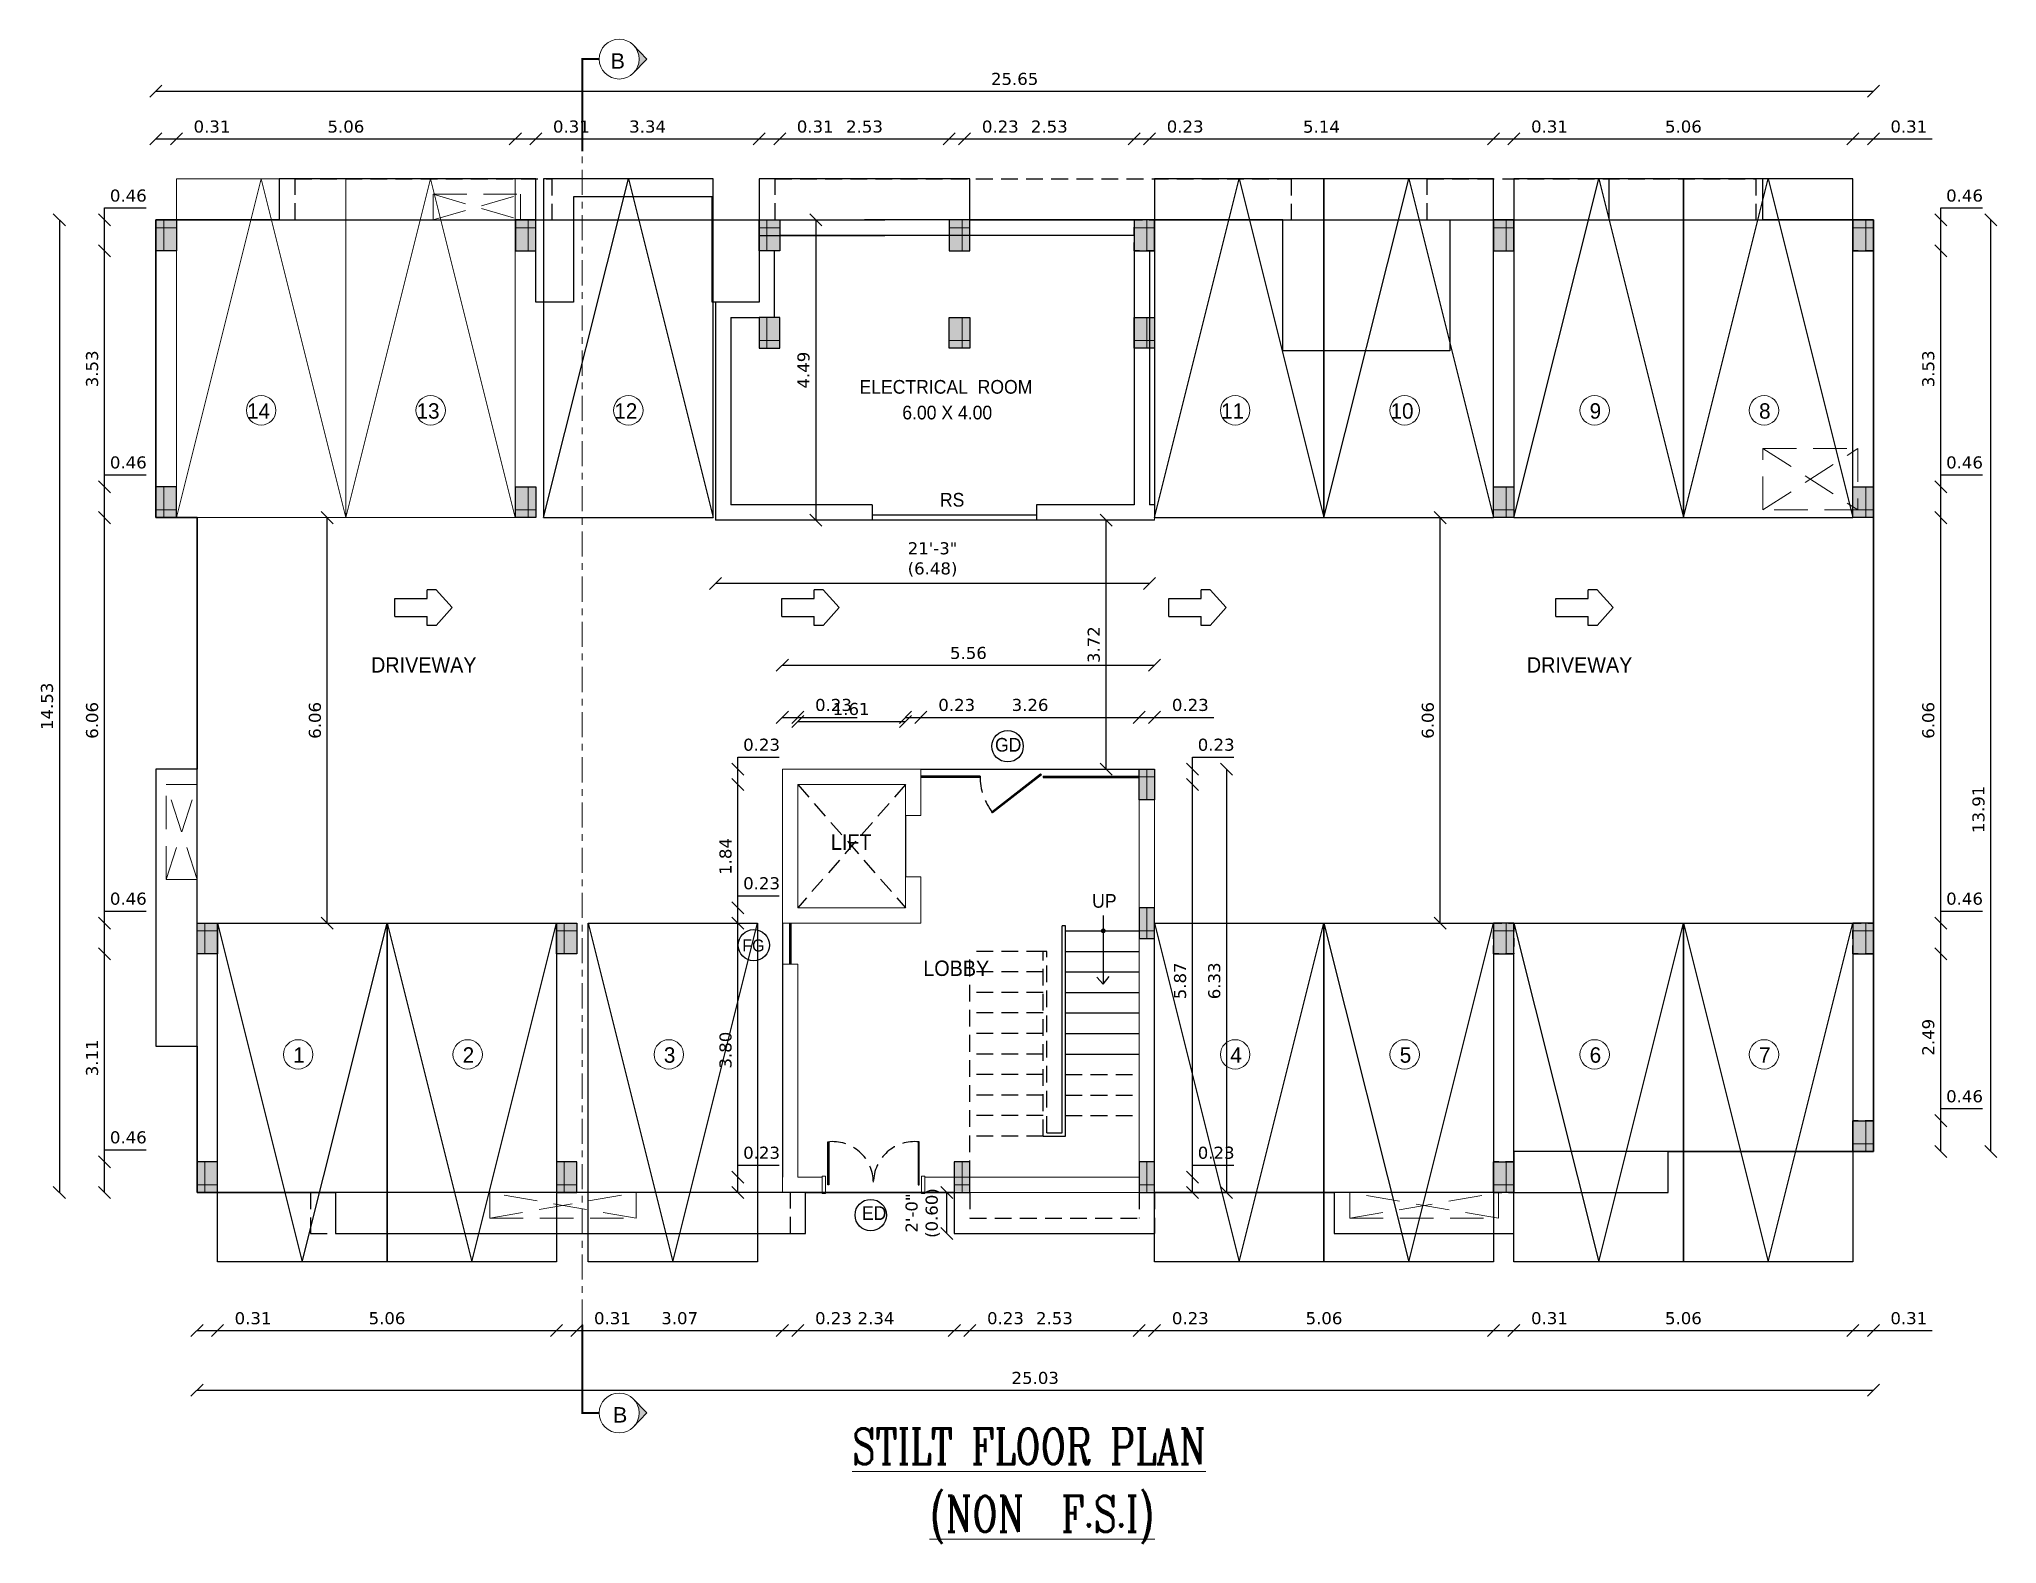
# Model space of a CAD drawing. Header units: metres. Extents: x 922 to 1088, y 813 to 878.
# Drawn here: x 978.89 to 1008.13, y 820.65 to 843.13 of the extents above; entities that cross this region are included whole.
import ezdxf
from ezdxf.enums import TextEntityAlignment as Align

# ---------------------------------------------------------------- set-up
doc = ezdxf.new("R2010")
doc.units = ezdxf.units.M
doc.header["$MEASUREMENT"] = 0
doc.header["$PDMODE"] = 2
doc.header["$PDSIZE"] = 50
for name, pattern in [('CENTER', [2, 1.25, -0.25, 0.25, -0.25]), ('HIDDEN', [0.375, 0.25, -0.125]), ('HIDDEN2', [0.1875, 0.125, -0.0625])]:
    doc.linetypes.add(name, pattern=pattern)
doc.layers.get('0').update_dxf_attribs({"lineweight": 0})
doc.layers.get('Defpoints').update_dxf_attribs({"lineweight": 0})
for name, color, linetype in [('ABOVE', 250, 'HIDDEN'), ('ARROWS', 7, 'HIDDEN'), ('col hat', 254, 'Continuous'), ('COLUMN', 2, 'Continuous'), ('DOOR TEXT', 205, 'Continuous'), ('Driveway', 8, 'Continuous'), ('RAILING', 251, 'Continuous'), ('ROOM TEXT SCH', 7, 'Continuous'), ('STEPS', 250, 'Continuous'), ('stilt column', 7, 'HIDDEN2'), ('WAL', 1, 'Continuous'), ('wall1', 125, 'Continuous'), ('WIN TEXT', 7, 'Continuous'), ('window', 252, 'Continuous')]:
    doc.layers.add(name, color=color, linetype=linetype)
for name, color, linetype, lineweight in [('DOOR', 8, 'Continuous', 0), ('ED', 30, 'Continuous', 0), ('SECLINE', 2, 'CENTER', 0), ('TEXT', 7, 'Continuous', 0), ('TEXT1', 7, 'Continuous', 0), ('TITLE', 222, 'Continuous', 0), ('wall', 7, 'Continuous', 0)]:
    doc.layers.add(name, color=color, linetype=linetype, lineweight=lineweight)
doc.styles.add('GPL$0$ROMANC', font='romanc', dxfattribs={"width": 0.75})
doc.styles.add('GRIDTEXT', font='arial.ttf', dxfattribs={"height": 6})
doc.styles.add('J', font='swissel.ttf', dxfattribs={"height": 3.75})
doc.styles.get("Standard").update_dxf_attribs({"font": 'verdana.ttf', "height": 0.18})
doc.styles.add('USA TEXT', font='GOTHIC.TTF', dxfattribs={"width": 0.8})
doc.dimstyles.new('ED', dxfattribs={"dimscale": 0, "dimtxt": 0.18, "dimasz": 0.18, "dimexe": 0, "dimexo": 0, "dimgap": 0.09, "dimtad": 1, "dimtoh": 1, "dimzin": 3, "dimdsep": 46, "dimtxsty": 'Standard', "dimblk": 'OBLIQUE', "dimcen": 0.09, "dimse1": 1, "dimse2": 1, "dimclrd": 251, "dimclrt": 30, "dimadec": 0, "dimazin": 0, "dimtfac": 1, "dimtmove": 0, "dimatfit": 3, "dimldrblk": 'ARCHTICK', "dimfxl": 0, "dimtolj": 1, "dimtzin": 0, "dimarcsym": 0})

msp = doc.modelspace()

# ---------------------------------------------------------------- texts
at = {"layer": 'DOOR TEXT', "style": 'USA TEXT'}
msp.add_text('FG', height=0.1789, dxfattribs=at).set_placement((989.392, 829.498))
at = {"layer": 'ROOM TEXT SCH', "color": 7, "style": 'USA TEXT', "width": 0.96}
for s, height, p in [('ELECTRICAL  ROOM', 0.20444, (991.142, 837.83)), ('6.00 X 4.00', 0.20444, (991.781, 837.446)), ('RS', 0.2044, (992.343, 836.143)), ('GD', 0.2044, (993.166, 832.483)), ('UP', 0.2044, (994.616, 830.151)), ('ED', 0.2044, (991.179, 825.487))]:
    msp.add_text(s, height=height, dxfattribs=at).set_placement(p)
for s, p in [('DRIVEWAY', (984.636, 833.664)), ('DRIVEWAY', (1001.895, 833.664)), ('LIFT', (991.018, 831.016)), ('LOBBY', (992.587, 829.132))]:
    msp.add_text(s, height=0.23, dxfattribs=at).set_placement(p, align=Align.CENTER)
at = {"layer": 'SECLINE', "color": 6, "style": 'GRIDTEXT'}
for rotation, p in [(360, (987.426, 842.685)), (0, (987.461, 822.461))]:
    msp.add_text('B', height=0.23, rotation=rotation, dxfattribs=at).set_placement(p)
at = {"layer": 'TEXT', "style": 'GPL$0$ROMANC', "width": 0.75}
for s, p in [('%%USTILT FLOOR PLAN', (991.035, 821.837)), ('%%u(NON  F.S.I)', (992.188, 820.827))]:
    msp.add_text(s, height=0.53667, dxfattribs=at).set_placement(p)
at = {"layer": 'TEXT1', "style": 'J', "width": 0.96}
for s, p in [('14', (981.998, 837.457)), ('13', (984.528, 837.457)), ('12', (987.481, 837.457)), ('11', (996.542, 837.457)), ('10', (999.072, 837.457)), ('9', (1002.045, 837.457)), ('8', (1004.575, 837.457)), ('1', (982.687, 827.836)), ('2', (985.217, 827.836)), ('3', (988.221, 827.836)), ('4', (996.679, 827.836)), ('5', (999.209, 827.836)), ('6', (1002.045, 827.836)), ('7', (1004.575, 827.836))]:
    msp.add_text(s, height=0.23, dxfattribs=at).set_placement(p)

# ---------------------------------------------------------------- blocks, each defined once
blk = doc.blocks.new('st.col')
at = {"layer": 'col hat'}
blk.add_hatch(color=256, dxfattribs=at).paths.add_polyline_path([(-4.5, 4.5), (7.5, 4.5), (7.5, -13.5), (-4.5, -13.5)])
at = {"layer": 'COLUMN', "linetype": 'ByBlock'}
blk.add_lwpolyline([(-4.5, 4.5), (7.5, 4.5), (7.5, -13.5), (-4.5, -13.5)], close=True, dxfattribs=at)
at = {"layer": 'Defpoints', "color": 1}
for p, q in [((7.5, 0), (-4.5, 0)), ((0, 4.5), (0, -13.5))]:
    blk.add_line(p, q, dxfattribs=at)
blk = doc.blocks.new('A$C2E3D07F4')
at = {"layer": 'col hat'}
h = blk.add_hatch(color=256, dxfattribs=at)
h.paths.add_polyline_path([(-4.5, 0), (-9, 0), (-9, -4.5), (-4.5, -4.5)])
h.paths.add_polyline_path([(-4.5, -4.5), (0, -4.5), (0, 0), (-4.5, 0)])
h.paths.add_polyline_path([(-4.5, -18), (0, -18), (0, -4.5), (-4.5, -4.5)])
h.paths.add_polyline_path([(-4.5, -4.5), (-9, -4.5), (-9, -18), (-4.5, -18)])
at = {"layer": 'COLUMN', "linetype": 'ByBlock'}
blk.add_lwpolyline([(0, 0), (-9, 0), (-9, -18), (0, -18)], close=True, dxfattribs=at)
at = {"layer": 'Defpoints', "color": 1}
for p, q in [((-4.5, 0), (-4.5, -18)), ((-9, -4.5), (0, -4.5))]:
    blk.add_line(p, q, dxfattribs=at)
blk = doc.blocks.new('A$C0128692B')
blk.add_lwpolyline([(0, 198), (99, 198), (99, 0), (0, 0)], close=True)
blk.add_lwpolyline([(0, 198), (49.5, 0), (99, 198)])
blk = doc.blocks.new('A1')
at = {"layer": 'ARROWS', "color": 205, "linetype": 'Continuous'}
for p, q in [((-1600, 187.5), (-925, 187.5)), ((-1600, -187.5), (-1600, 187.5)), ((-737.5, 375), (-925, 375)), ((-925, 187.5), (-925, 375)), ((-737.5, 375), (-400, 0)), ((-400, 0), (-737.5, -375)), ((-1600, -187.5), (-925, -187.5)), ((-925, -375), (-925, -187.5)), ((-737.5, -375), (-925, -375))]:
    blk.add_line(p, q, dxfattribs=at)
blk = doc.blocks.new('_Oblique')
at = {"color": 0, "linetype": 'ByBlock', "lineweight": -2}
blk.add_line((-0.5, -0.5), (0.5, 0.5), dxfattribs=at)
blk = doc.blocks.new('*D184')
at = {"layer": 'Defpoints', "color": 0}
for p in [(980.943, 841.635), (980.637, 840.425), (980.943, 840.425)]:
    blk.add_point(p, dxfattribs=at)
at = {"layer": 'ED', "color": 251, "lineweight": -2}
for p, q in [((980.637, 841.635), (980.943, 841.635)), ((980.943, 841.635), (981.823, 841.635))]:
    blk.add_line(p, q, dxfattribs=at)
at = {"layer": 'ED', "color": 251, "lineweight": -2, "xscale": 0.18, "yscale": 0.18, "zscale": 0.18, "rotation": 180}
blk.add_blockref('_Oblique', (980.637, 841.635), dxfattribs=at)
at = {"layer": 'ED', "color": 251, "lineweight": -2, "xscale": 0.18, "yscale": 0.18, "zscale": 0.18}
blk.add_blockref('_Oblique', (980.943, 841.635), dxfattribs=at)
at = {"layer": 'ED', "color": 30, "insert": (981.473, 841.819), "char_height": 0.18, "attachment_point": 5}
blk.add_mtext('\\A1;0.31', dxfattribs=at)
blk = doc.blocks.new('_ArchTick')
at = {"color": 0, "const_width": 0.15}
blk.add_lwpolyline([(-0.5, -0.5), (0.5, 0.5)], dxfattribs=at)
blk = doc.blocks.new('*D185')
at = {"layer": 'Defpoints', "color": 0}
for p in [(986.003, 841.635), (980.943, 840.425), (986.003, 840.425)]:
    blk.add_point(p, dxfattribs=at)
at = {"layer": 'ED', "color": 251, "lineweight": -2}
blk.add_line((980.943, 841.635), (986.003, 841.635), dxfattribs=at)
at = {"layer": 'ED', "color": 251, "lineweight": -2, "xscale": 0.18, "yscale": 0.18, "zscale": 0.18, "rotation": 180}
blk.add_blockref('_Oblique', (980.943, 841.635), dxfattribs=at)
at = {"layer": 'ED', "color": 251, "lineweight": -2, "xscale": 0.18, "yscale": 0.18, "zscale": 0.18}
blk.add_blockref('_Oblique', (986.003, 841.635), dxfattribs=at)
at = {"layer": 'ED', "color": 30, "insert": (983.473, 841.819), "char_height": 0.18, "attachment_point": 5}
blk.add_mtext('\\A1;5.06', dxfattribs=at)
blk = doc.blocks.new('*D186')
at = {"layer": 'Defpoints', "color": 0}
for p in [(986.31, 841.635), (986.003, 840.425), (986.31, 840.425)]:
    blk.add_point(p, dxfattribs=at)
at = {"layer": 'ED', "color": 251, "lineweight": -2}
for p, q in [((986.003, 841.635), (986.31, 841.635)), ((986.31, 841.635), (987.189, 841.635))]:
    blk.add_line(p, q, dxfattribs=at)
at = {"layer": 'ED', "color": 251, "lineweight": -2, "xscale": 0.18, "yscale": 0.18, "zscale": 0.18, "rotation": 180}
blk.add_blockref('_Oblique', (986.003, 841.635), dxfattribs=at)
at = {"layer": 'ED', "color": 251, "lineweight": -2, "xscale": 0.18, "yscale": 0.18, "zscale": 0.18}
blk.add_blockref('_Oblique', (986.31, 841.635), dxfattribs=at)
at = {"layer": 'ED', "color": 30, "insert": (986.84, 841.819), "char_height": 0.18, "attachment_point": 5}
blk.add_mtext('\\A1;0.31', dxfattribs=at)
blk = doc.blocks.new('*D187')
at = {"layer": 'Defpoints', "color": 0}
for p in [(989.645, 841.635), (986.31, 840.425), (989.645, 840.425)]:
    blk.add_point(p, dxfattribs=at)
at = {"layer": 'ED', "color": 251, "lineweight": -2}
blk.add_line((986.31, 841.635), (989.645, 841.635), dxfattribs=at)
at = {"layer": 'ED', "color": 251, "lineweight": -2, "xscale": 0.18, "yscale": 0.18, "zscale": 0.18, "rotation": 180}
blk.add_blockref('_Oblique', (986.31, 841.635), dxfattribs=at)
at = {"layer": 'ED', "color": 251, "lineweight": -2, "xscale": 0.18, "yscale": 0.18, "zscale": 0.18}
blk.add_blockref('_Oblique', (989.645, 841.635), dxfattribs=at)
at = {"layer": 'ED', "color": 30, "insert": (987.978, 841.819), "char_height": 0.18, "attachment_point": 5}
blk.add_mtext('\\A1;3.34', dxfattribs=at)
blk = doc.blocks.new('*D188')
at = {"layer": 'Defpoints', "color": 0}
for p in [(989.952, 841.635), (989.645, 840.425), (989.952, 840.425)]:
    blk.add_point(p, dxfattribs=at)
at = {"layer": 'ED', "color": 251, "lineweight": -2}
for p, q in [((989.645, 841.635), (989.952, 841.635)), ((989.952, 841.635), (990.831, 841.635))]:
    blk.add_line(p, q, dxfattribs=at)
at = {"layer": 'ED', "color": 251, "lineweight": -2, "xscale": 0.18, "yscale": 0.18, "zscale": 0.18, "rotation": 180}
blk.add_blockref('_Oblique', (989.645, 841.635), dxfattribs=at)
at = {"layer": 'ED', "color": 251, "lineweight": -2, "xscale": 0.18, "yscale": 0.18, "zscale": 0.18}
blk.add_blockref('_Oblique', (989.952, 841.635), dxfattribs=at)
at = {"layer": 'ED', "color": 30, "insert": (990.481, 841.819), "char_height": 0.18, "attachment_point": 5}
blk.add_mtext('\\A1;0.31', dxfattribs=at)
blk = doc.blocks.new('*D189')
at = {"layer": 'Defpoints', "color": 0}
for p in [(992.482, 841.635), (989.952, 840.425), (992.482, 840.425)]:
    blk.add_point(p, dxfattribs=at)
at = {"layer": 'ED', "color": 251, "lineweight": -2}
blk.add_line((989.952, 841.635), (992.482, 841.635), dxfattribs=at)
at = {"layer": 'ED', "color": 251, "lineweight": -2, "xscale": 0.18, "yscale": 0.18, "zscale": 0.18, "rotation": 180}
blk.add_blockref('_Oblique', (989.952, 841.635), dxfattribs=at)
at = {"layer": 'ED', "color": 251, "lineweight": -2, "xscale": 0.18, "yscale": 0.18, "zscale": 0.18}
blk.add_blockref('_Oblique', (992.482, 841.635), dxfattribs=at)
at = {"layer": 'ED', "color": 30, "insert": (991.217, 841.819), "char_height": 0.18, "attachment_point": 5}
blk.add_mtext('\\A1;2.53', dxfattribs=at)
blk = doc.blocks.new('*D190')
at = {"layer": 'Defpoints', "color": 0}
for p in [(992.712, 841.635), (992.482, 840.425), (992.712, 839.965)]:
    blk.add_point(p, dxfattribs=at)
at = {"layer": 'ED', "color": 251, "lineweight": -2}
for p, q in [((992.482, 841.635), (992.712, 841.635)), ((992.712, 841.635), (993.599, 841.635))]:
    blk.add_line(p, q, dxfattribs=at)
at = {"layer": 'ED', "color": 251, "lineweight": -2, "xscale": 0.18, "yscale": 0.18, "zscale": 0.18, "rotation": 180}
blk.add_blockref('_Oblique', (992.482, 841.635), dxfattribs=at)
at = {"layer": 'ED', "color": 251, "lineweight": -2, "xscale": 0.18, "yscale": 0.18, "zscale": 0.18}
blk.add_blockref('_Oblique', (992.712, 841.635), dxfattribs=at)
at = {"layer": 'ED', "color": 30, "insert": (993.245, 841.819), "char_height": 0.18, "attachment_point": 5}
blk.add_mtext('\\A1;0.23', dxfattribs=at)
blk = doc.blocks.new('*D191')
at = {"layer": 'Defpoints', "color": 0}
for p in [(995.242, 841.635), (995.242, 840.425), (992.712, 839.965)]:
    blk.add_point(p, dxfattribs=at)
at = {"layer": 'ED', "color": 251, "lineweight": -2}
blk.add_line((992.712, 841.635), (995.242, 841.635), dxfattribs=at)
at = {"layer": 'ED', "color": 251, "lineweight": -2, "xscale": 0.18, "yscale": 0.18, "zscale": 0.18, "rotation": 180}
blk.add_blockref('_Oblique', (992.712, 841.635), dxfattribs=at)
at = {"layer": 'ED', "color": 251, "lineweight": -2, "xscale": 0.18, "yscale": 0.18, "zscale": 0.18}
blk.add_blockref('_Oblique', (995.242, 841.635), dxfattribs=at)
at = {"layer": 'ED', "color": 30, "insert": (993.977, 841.819), "char_height": 0.18, "attachment_point": 5}
blk.add_mtext('\\A1;2.53', dxfattribs=at)
blk = doc.blocks.new('*D192')
at = {"layer": 'Defpoints', "color": 0}
for p in [(995.472, 841.635), (995.242, 840.425), (995.472, 839.965)]:
    blk.add_point(p, dxfattribs=at)
at = {"layer": 'ED', "color": 251, "lineweight": -2}
for p, q in [((995.242, 841.635), (995.472, 841.635)), ((995.472, 841.635), (996.359, 841.635))]:
    blk.add_line(p, q, dxfattribs=at)
at = {"layer": 'ED', "color": 251, "lineweight": -2, "xscale": 0.18, "yscale": 0.18, "zscale": 0.18, "rotation": 180}
blk.add_blockref('_Oblique', (995.242, 841.635), dxfattribs=at)
at = {"layer": 'ED', "color": 251, "lineweight": -2, "xscale": 0.18, "yscale": 0.18, "zscale": 0.18}
blk.add_blockref('_Oblique', (995.472, 841.635), dxfattribs=at)
at = {"layer": 'ED', "color": 30, "insert": (996.005, 841.819), "char_height": 0.18, "attachment_point": 5}
blk.add_mtext('\\A1;0.23', dxfattribs=at)
blk = doc.blocks.new('*D193')
at = {"layer": 'Defpoints', "color": 0}
for p in [(1000.608, 841.635), (1000.608, 840.424), (995.472, 839.965)]:
    blk.add_point(p, dxfattribs=at)
at = {"layer": 'ED', "color": 251, "lineweight": -2}
blk.add_line((995.472, 841.635), (1000.608, 841.635), dxfattribs=at)
at = {"layer": 'ED', "color": 251, "lineweight": -2, "xscale": 0.18, "yscale": 0.18, "zscale": 0.18, "rotation": 180}
blk.add_blockref('_Oblique', (995.472, 841.635), dxfattribs=at)
at = {"layer": 'ED', "color": 251, "lineweight": -2, "xscale": 0.18, "yscale": 0.18, "zscale": 0.18}
blk.add_blockref('_Oblique', (1000.608, 841.635), dxfattribs=at)
at = {"layer": 'ED', "color": 30, "insert": (998.04, 841.817), "char_height": 0.18, "attachment_point": 5}
blk.add_mtext('\\A1;5.14', dxfattribs=at)
blk = doc.blocks.new('*D41')
at = {"layer": 'Defpoints', "color": 0}
for p in [(1000.915, 841.635), (1000.608, 840.424), (1000.915, 840.425)]:
    blk.add_point(p, dxfattribs=at)
at = {"layer": 'ED', "color": 251, "lineweight": -2}
for p, q in [((1000.608, 841.635), (1000.915, 841.635)), ((1000.915, 841.635), (1001.794, 841.635))]:
    blk.add_line(p, q, dxfattribs=at)
at = {"layer": 'ED', "color": 251, "lineweight": -2, "xscale": 0.18, "yscale": 0.18, "zscale": 0.18, "rotation": 180}
blk.add_blockref('_Oblique', (1000.608, 841.635), dxfattribs=at)
at = {"layer": 'ED', "color": 251, "lineweight": -2, "xscale": 0.18, "yscale": 0.18, "zscale": 0.18}
blk.add_blockref('_Oblique', (1000.915, 841.635), dxfattribs=at)
at = {"layer": 'ED', "color": 30, "insert": (1001.445, 841.819), "char_height": 0.18, "attachment_point": 5}
blk.add_mtext('\\A1;0.31', dxfattribs=at)
blk = doc.blocks.new('*D194')
at = {"layer": 'Defpoints', "color": 0}
for p in [(1005.975, 841.635), (1000.915, 840.425), (1005.975, 840.425)]:
    blk.add_point(p, dxfattribs=at)
at = {"layer": 'ED', "color": 251, "lineweight": -2}
blk.add_line((1000.915, 841.635), (1005.975, 841.635), dxfattribs=at)
at = {"layer": 'ED', "color": 251, "lineweight": -2, "xscale": 0.18, "yscale": 0.18, "zscale": 0.18, "rotation": 180}
blk.add_blockref('_Oblique', (1000.915, 841.635), dxfattribs=at)
at = {"layer": 'ED', "color": 251, "lineweight": -2, "xscale": 0.18, "yscale": 0.18, "zscale": 0.18}
blk.add_blockref('_Oblique', (1005.975, 841.635), dxfattribs=at)
at = {"layer": 'ED', "color": 30, "insert": (1003.445, 841.819), "char_height": 0.18, "attachment_point": 5}
blk.add_mtext('\\A1;5.06', dxfattribs=at)
blk = doc.blocks.new('*D195')
at = {"layer": 'Defpoints', "color": 0}
for p in [(1006.282, 841.635), (1005.975, 840.425), (1006.282, 840.425)]:
    blk.add_point(p, dxfattribs=at)
at = {"layer": 'ED', "color": 251, "lineweight": -2}
for p, q in [((1005.975, 841.635), (1006.282, 841.635)), ((1006.282, 841.635), (1007.161, 841.635))]:
    blk.add_line(p, q, dxfattribs=at)
at = {"layer": 'ED', "color": 251, "lineweight": -2, "xscale": 0.18, "yscale": 0.18, "zscale": 0.18, "rotation": 180}
blk.add_blockref('_Oblique', (1005.975, 841.635), dxfattribs=at)
at = {"layer": 'ED', "color": 251, "lineweight": -2, "xscale": 0.18, "yscale": 0.18, "zscale": 0.18}
blk.add_blockref('_Oblique', (1006.282, 841.635), dxfattribs=at)
at = {"layer": 'ED', "color": 30, "insert": (1006.811, 841.819), "char_height": 0.18, "attachment_point": 5}
blk.add_mtext('\\A1;0.31', dxfattribs=at)
blk = doc.blocks.new('*D42')
at = {"layer": 'Defpoints', "color": 0}
for p in [(1006.282, 842.347), (980.637, 841.635), (1006.282, 841.635)]:
    blk.add_point(p, dxfattribs=at)
at = {"layer": 'ED', "color": 251, "lineweight": -2}
blk.add_line((980.637, 842.347), (1006.282, 842.347), dxfattribs=at)
at = {"layer": 'ED', "color": 251, "lineweight": -2, "xscale": 0.18, "yscale": 0.18, "zscale": 0.18, "rotation": 180}
blk.add_blockref('_Oblique', (980.637, 842.347), dxfattribs=at)
at = {"layer": 'ED', "color": 251, "lineweight": -2, "xscale": 0.18, "yscale": 0.18, "zscale": 0.18}
blk.add_blockref('_Oblique', (1006.282, 842.347), dxfattribs=at)
at = {"layer": 'ED', "color": 30, "insert": (993.459, 842.531), "char_height": 0.18, "attachment_point": 5}
blk.add_mtext('\\A1;25.65', dxfattribs=at)
blk = doc.blocks.new('*D196')
at = {"layer": 'Defpoints', "color": 0}
for p in [(1006.282, 826.97), (1007.287, 826.97), (1006.282, 826.51)]:
    blk.add_point(p, dxfattribs=at)
at = {"layer": 'ED', "color": 251, "lineweight": -2}
for p, q in [((1007.287, 826.97), (1007.287, 827.15)), ((1007.287, 827.15), (1007.909, 827.15)), ((1007.287, 826.51), (1007.287, 826.97))]:
    blk.add_line(p, q, dxfattribs=at)
at = {"layer": 'ED', "color": 251, "lineweight": -2, "xscale": 0.18, "yscale": 0.18, "zscale": 0.18}
for p, rotation in [((1007.287, 826.97), 90), ((1007.287, 826.51), 270)]:
    blk.add_blockref('_Oblique', p, dxfattribs=dict(at, rotation=rotation))
at = {"layer": 'ED', "color": 30, "insert": (1007.643, 827.333), "char_height": 0.18, "attachment_point": 5}
blk.add_mtext('\\A1;0.46', dxfattribs=at)
blk = doc.blocks.new('*D197')
at = {"layer": 'Defpoints', "color": 0}
for p in [(1006.282, 829.461), (1007.287, 829.461), (1006.282, 826.97)]:
    blk.add_point(p, dxfattribs=at)
at = {"layer": 'ED', "color": 251, "lineweight": -2}
blk.add_line((1007.287, 826.97), (1007.287, 829.461), dxfattribs=at)
at = {"layer": 'ED', "color": 251, "lineweight": -2, "xscale": 0.18, "yscale": 0.18, "zscale": 0.18}
for p, rotation in [((1007.287, 829.461), 90), ((1007.287, 826.97), 270)]:
    blk.add_blockref('_Oblique', p, dxfattribs=dict(at, rotation=rotation))
at = {"layer": 'ED', "color": 30, "insert": (1007.103, 828.216), "char_height": 0.18, "attachment_point": 5, "rotation": 90}
blk.add_mtext('\\A1;2.49', dxfattribs=at)
blk = doc.blocks.new('*D198')
at = {"layer": 'Defpoints', "color": 0}
for p in [(1006.282, 829.921), (1007.287, 829.921), (1006.282, 829.461)]:
    blk.add_point(p, dxfattribs=at)
at = {"layer": 'ED', "color": 251, "lineweight": -2}
for p, q in [((1007.287, 829.921), (1007.287, 830.101)), ((1007.287, 830.101), (1007.909, 830.101)), ((1007.287, 829.461), (1007.287, 829.921))]:
    blk.add_line(p, q, dxfattribs=at)
at = {"layer": 'ED', "color": 251, "lineweight": -2, "xscale": 0.18, "yscale": 0.18, "zscale": 0.18}
for p, rotation in [((1007.287, 829.921), 90), ((1007.287, 829.461), 270)]:
    blk.add_blockref('_Oblique', p, dxfattribs=dict(at, rotation=rotation))
at = {"layer": 'ED', "color": 30, "insert": (1007.643, 830.285), "char_height": 0.18, "attachment_point": 5}
blk.add_mtext('\\A1;0.46', dxfattribs=at)
blk = doc.blocks.new('*D199')
at = {"layer": 'Defpoints', "color": 0}
for p in [(1006.282, 835.978), (1007.287, 835.978), (1006.282, 829.921)]:
    blk.add_point(p, dxfattribs=at)
at = {"layer": 'ED', "color": 251, "lineweight": -2}
blk.add_line((1007.287, 829.921), (1007.287, 835.978), dxfattribs=at)
at = {"layer": 'ED', "color": 251, "lineweight": -2, "xscale": 0.18, "yscale": 0.18, "zscale": 0.18}
for p, rotation in [((1007.287, 835.978), 90), ((1007.287, 829.921), 270)]:
    blk.add_blockref('_Oblique', p, dxfattribs=dict(at, rotation=rotation))
at = {"layer": 'ED', "color": 30, "insert": (1007.103, 832.95), "char_height": 0.18, "attachment_point": 5, "rotation": 90}
blk.add_mtext('\\A1;6.06', dxfattribs=at)
blk = doc.blocks.new('*D200')
at = {"layer": 'Defpoints', "color": 0}
for p in [(1006.282, 836.438), (1007.287, 836.438), (1006.282, 835.978)]:
    blk.add_point(p, dxfattribs=at)
at = {"layer": 'ED', "color": 251, "lineweight": -2}
for p, q in [((1007.287, 836.438), (1007.287, 836.618)), ((1007.287, 836.618), (1007.909, 836.618)), ((1007.287, 835.978), (1007.287, 836.438))]:
    blk.add_line(p, q, dxfattribs=at)
at = {"layer": 'ED', "color": 251, "lineweight": -2, "xscale": 0.18, "yscale": 0.18, "zscale": 0.18}
for p, rotation in [((1007.287, 836.438), 90), ((1007.287, 835.978), 270)]:
    blk.add_blockref('_Oblique', p, dxfattribs=dict(at, rotation=rotation))
at = {"layer": 'ED', "color": 30, "insert": (1007.643, 836.802), "char_height": 0.18, "attachment_point": 5}
blk.add_mtext('\\A1;0.46', dxfattribs=at)
blk = doc.blocks.new('*D201')
at = {"layer": 'Defpoints', "color": 0}
for p in [(1006.282, 839.965), (1007.287, 839.965), (1006.282, 836.438)]:
    blk.add_point(p, dxfattribs=at)
at = {"layer": 'ED', "color": 251, "lineweight": -2}
blk.add_line((1007.287, 836.438), (1007.287, 839.965), dxfattribs=at)
at = {"layer": 'ED', "color": 251, "lineweight": -2, "xscale": 0.18, "yscale": 0.18, "zscale": 0.18}
for p, rotation in [((1007.287, 839.965), 90), ((1007.287, 836.438), 270)]:
    blk.add_blockref('_Oblique', p, dxfattribs=dict(at, rotation=rotation))
at = {"layer": 'ED', "color": 30, "insert": (1007.103, 838.201), "char_height": 0.18, "attachment_point": 5, "rotation": 90}
blk.add_mtext('\\A1;3.53', dxfattribs=at)
blk = doc.blocks.new('*D202')
at = {"layer": 'Defpoints', "color": 0}
for p in [(1006.282, 840.425), (1007.287, 840.425), (1006.282, 839.965)]:
    blk.add_point(p, dxfattribs=at)
at = {"layer": 'ED', "color": 251, "lineweight": -2}
for p, q in [((1007.287, 840.425), (1007.287, 840.605)), ((1007.287, 840.605), (1007.909, 840.605)), ((1007.287, 839.965), (1007.287, 840.425))]:
    blk.add_line(p, q, dxfattribs=at)
at = {"layer": 'ED', "color": 251, "lineweight": -2, "xscale": 0.18, "yscale": 0.18, "zscale": 0.18}
for p, rotation in [((1007.287, 840.425), 90), ((1007.287, 839.965), 270)]:
    blk.add_blockref('_Oblique', p, dxfattribs=dict(at, rotation=rotation))
at = {"layer": 'ED', "color": 30, "insert": (1007.643, 840.788), "char_height": 0.18, "attachment_point": 5}
blk.add_mtext('\\A1;0.46', dxfattribs=at)
blk = doc.blocks.new('*D43')
at = {"layer": 'Defpoints', "color": 0}
for p in [(1007.239, 840.425), (1008.035, 840.425), (1007.239, 826.51)]:
    blk.add_point(p, dxfattribs=at)
at = {"layer": 'ED', "color": 251, "lineweight": -2}
blk.add_line((1008.035, 826.51), (1008.035, 840.425), dxfattribs=at)
at = {"layer": 'ED', "color": 251, "lineweight": -2, "xscale": 0.18, "yscale": 0.18, "zscale": 0.18}
for p, rotation in [((1008.035, 840.425), 90), ((1008.035, 826.51), 270)]:
    blk.add_blockref('_Oblique', p, dxfattribs=dict(at, rotation=rotation))
at = {"layer": 'ED', "color": 30, "insert": (1007.852, 831.621), "char_height": 0.18, "attachment_point": 5, "rotation": 90}
blk.add_mtext('\\A1;13.91', dxfattribs=at)
blk = doc.blocks.new('*D203')
at = {"layer": 'Defpoints', "color": 0}
for p in [(979.868, 826.356), (981.25, 826.356), (981.25, 825.896)]:
    blk.add_point(p, dxfattribs=at)
at = {"layer": 'ED', "color": 251, "lineweight": -2}
for p, q in [((979.868, 826.356), (979.868, 826.536)), ((979.868, 826.536), (980.49, 826.536)), ((979.868, 825.896), (979.868, 826.356))]:
    blk.add_line(p, q, dxfattribs=at)
at = {"layer": 'ED', "color": 251, "lineweight": -2, "xscale": 0.18, "yscale": 0.18, "zscale": 0.18}
for p, rotation in [((979.868, 826.356), 90), ((979.868, 825.896), 270)]:
    blk.add_blockref('_Oblique', p, dxfattribs=dict(at, rotation=rotation))
at = {"layer": 'ED', "color": 30, "insert": (980.224, 826.72), "char_height": 0.18, "attachment_point": 5}
blk.add_mtext('\\A1;0.46', dxfattribs=at)
blk = doc.blocks.new('*D204')
at = {"layer": 'Defpoints', "color": 0}
for p in [(979.868, 829.461), (981.25, 829.461), (981.25, 826.356)]:
    blk.add_point(p, dxfattribs=at)
at = {"layer": 'ED', "color": 251, "lineweight": -2}
blk.add_line((979.868, 826.356), (979.868, 829.461), dxfattribs=at)
at = {"layer": 'ED', "color": 251, "lineweight": -2, "xscale": 0.18, "yscale": 0.18, "zscale": 0.18}
for p, rotation in [((979.868, 829.461), 90), ((979.868, 826.356), 270)]:
    blk.add_blockref('_Oblique', p, dxfattribs=dict(at, rotation=rotation))
at = {"layer": 'ED', "color": 30, "insert": (979.684, 827.909), "char_height": 0.18, "attachment_point": 5, "rotation": 90}
blk.add_mtext('\\A1;3.11', dxfattribs=at)
blk = doc.blocks.new('*D205')
at = {"layer": 'Defpoints', "color": 0}
for p in [(979.868, 829.921), (981.25, 829.921), (981.25, 829.461)]:
    blk.add_point(p, dxfattribs=at)
at = {"layer": 'ED', "color": 251, "lineweight": -2}
for p, q in [((979.868, 829.921), (979.868, 830.101)), ((979.868, 830.101), (980.49, 830.101)), ((979.868, 829.461), (979.868, 829.921))]:
    blk.add_line(p, q, dxfattribs=at)
at = {"layer": 'ED', "color": 251, "lineweight": -2, "xscale": 0.18, "yscale": 0.18, "zscale": 0.18}
for p, rotation in [((979.868, 829.921), 90), ((979.868, 829.461), 270)]:
    blk.add_blockref('_Oblique', p, dxfattribs=dict(at, rotation=rotation))
at = {"layer": 'ED', "color": 30, "insert": (980.224, 830.285), "char_height": 0.18, "attachment_point": 5}
blk.add_mtext('\\A1;0.46', dxfattribs=at)
blk = doc.blocks.new('*D206')
at = {"layer": 'Defpoints', "color": 0}
for p in [(979.868, 835.978), (980.637, 835.978), (981.25, 829.921)]:
    blk.add_point(p, dxfattribs=at)
at = {"layer": 'ED', "color": 251, "lineweight": -2}
blk.add_line((979.868, 829.921), (979.868, 835.978), dxfattribs=at)
at = {"layer": 'ED', "color": 251, "lineweight": -2, "xscale": 0.18, "yscale": 0.18, "zscale": 0.18}
for p, rotation in [((979.868, 835.978), 90), ((979.868, 829.921), 270)]:
    blk.add_blockref('_Oblique', p, dxfattribs=dict(at, rotation=rotation))
at = {"layer": 'ED', "color": 30, "insert": (979.684, 832.95), "char_height": 0.18, "attachment_point": 5, "rotation": 90}
blk.add_mtext('\\A1;6.06', dxfattribs=at)
blk = doc.blocks.new('*D207')
at = {"layer": 'Defpoints', "color": 0}
for p in [(979.868, 836.438), (980.637, 836.438), (980.637, 835.978)]:
    blk.add_point(p, dxfattribs=at)
at = {"layer": 'ED', "color": 251, "lineweight": -2}
for p, q in [((979.868, 836.438), (979.868, 836.618)), ((979.868, 836.618), (980.49, 836.618)), ((979.868, 835.978), (979.868, 836.438))]:
    blk.add_line(p, q, dxfattribs=at)
at = {"layer": 'ED', "color": 251, "lineweight": -2, "xscale": 0.18, "yscale": 0.18, "zscale": 0.18}
for p, rotation in [((979.868, 836.438), 90), ((979.868, 835.978), 270)]:
    blk.add_blockref('_Oblique', p, dxfattribs=dict(at, rotation=rotation))
at = {"layer": 'ED', "color": 30, "insert": (980.224, 836.802), "char_height": 0.18, "attachment_point": 5}
blk.add_mtext('\\A1;0.46', dxfattribs=at)
blk = doc.blocks.new('*D208')
at = {"layer": 'Defpoints', "color": 0}
for p in [(979.868, 839.965), (980.637, 839.965), (980.637, 836.438)]:
    blk.add_point(p, dxfattribs=at)
at = {"layer": 'ED', "color": 251, "lineweight": -2}
blk.add_line((979.868, 836.438), (979.868, 839.965), dxfattribs=at)
at = {"layer": 'ED', "color": 251, "lineweight": -2, "xscale": 0.18, "yscale": 0.18, "zscale": 0.18}
for p, rotation in [((979.868, 839.965), 90), ((979.868, 836.438), 270)]:
    blk.add_blockref('_Oblique', p, dxfattribs=dict(at, rotation=rotation))
at = {"layer": 'ED', "color": 30, "insert": (979.684, 838.201), "char_height": 0.18, "attachment_point": 5, "rotation": 90}
blk.add_mtext('\\A1;3.53', dxfattribs=at)
blk = doc.blocks.new('*D209')
at = {"layer": 'Defpoints', "color": 0}
for p in [(979.868, 840.425), (980.637, 840.425), (980.637, 839.965)]:
    blk.add_point(p, dxfattribs=at)
at = {"layer": 'ED', "color": 251, "lineweight": -2}
for p, q in [((979.868, 840.425), (979.868, 840.605)), ((979.868, 840.605), (980.49, 840.605)), ((979.868, 839.965), (979.868, 840.425))]:
    blk.add_line(p, q, dxfattribs=at)
at = {"layer": 'ED', "color": 251, "lineweight": -2, "xscale": 0.18, "yscale": 0.18, "zscale": 0.18}
for p, rotation in [((979.868, 840.425), 90), ((979.868, 839.965), 270)]:
    blk.add_blockref('_Oblique', p, dxfattribs=dict(at, rotation=rotation))
at = {"layer": 'ED', "color": 30, "insert": (980.224, 840.788), "char_height": 0.18, "attachment_point": 5}
blk.add_mtext('\\A1;0.46', dxfattribs=at)
blk = doc.blocks.new('*D44')
at = {"layer": 'Defpoints', "color": 0}
for p in [(979.868, 840.425), (979.194, 825.896), (979.868, 825.896)]:
    blk.add_point(p, dxfattribs=at)
at = {"layer": 'ED', "color": 251, "lineweight": -2}
blk.add_line((979.194, 840.425), (979.194, 825.896), dxfattribs=at)
at = {"layer": 'ED', "color": 251, "lineweight": -2, "xscale": 0.18, "yscale": 0.18, "zscale": 0.18}
for p, rotation in [((979.194, 840.425), 90), ((979.194, 825.896), 270)]:
    blk.add_blockref('_Oblique', p, dxfattribs=dict(at, rotation=rotation))
at = {"layer": 'ED', "color": 30, "insert": (979.011, 833.16), "char_height": 0.18, "attachment_point": 5, "rotation": 90}
blk.add_mtext('\\A1;14.53', dxfattribs=at)
blk = doc.blocks.new('*D210')
at = {"layer": 'Defpoints', "color": 0}
for p in [(981.25, 825.896), (981.557, 825.896), (981.557, 823.834)]:
    blk.add_point(p, dxfattribs=at)
at = {"layer": 'ED', "color": 251, "lineweight": -2}
for p, q in [((981.25, 823.834), (981.557, 823.834)), ((981.557, 823.834), (982.436, 823.834))]:
    blk.add_line(p, q, dxfattribs=at)
at = {"layer": 'ED', "color": 251, "lineweight": -2, "xscale": 0.18, "yscale": 0.18, "zscale": 0.18, "rotation": 180}
blk.add_blockref('_Oblique', (981.25, 823.834), dxfattribs=at)
at = {"layer": 'ED', "color": 251, "lineweight": -2, "xscale": 0.18, "yscale": 0.18, "zscale": 0.18}
blk.add_blockref('_Oblique', (981.557, 823.834), dxfattribs=at)
at = {"layer": 'ED', "color": 30, "insert": (982.086, 824.018), "char_height": 0.18, "attachment_point": 5}
blk.add_mtext('\\A1;0.31', dxfattribs=at)
blk = doc.blocks.new('*D211')
at = {"layer": 'Defpoints', "color": 0}
for p in [(981.557, 825.896), (986.617, 825.896), (986.617, 823.834)]:
    blk.add_point(p, dxfattribs=at)
at = {"layer": 'ED', "color": 251, "lineweight": -2}
blk.add_line((981.557, 823.834), (986.617, 823.834), dxfattribs=at)
at = {"layer": 'ED', "color": 251, "lineweight": -2, "xscale": 0.18, "yscale": 0.18, "zscale": 0.18, "rotation": 180}
blk.add_blockref('_Oblique', (981.557, 823.834), dxfattribs=at)
at = {"layer": 'ED', "color": 251, "lineweight": -2, "xscale": 0.18, "yscale": 0.18, "zscale": 0.18}
blk.add_blockref('_Oblique', (986.617, 823.834), dxfattribs=at)
at = {"layer": 'ED', "color": 30, "insert": (984.087, 824.018), "char_height": 0.18, "attachment_point": 5}
blk.add_mtext('\\A1;5.06', dxfattribs=at)
blk = doc.blocks.new('*D212')
at = {"layer": 'Defpoints', "color": 0}
for p in [(986.617, 825.896), (986.923, 825.896), (986.923, 823.834)]:
    blk.add_point(p, dxfattribs=at)
at = {"layer": 'ED', "color": 251, "lineweight": -2}
for p, q in [((986.617, 823.834), (986.923, 823.834)), ((986.923, 823.834), (987.803, 823.834))]:
    blk.add_line(p, q, dxfattribs=at)
at = {"layer": 'ED', "color": 251, "lineweight": -2, "xscale": 0.18, "yscale": 0.18, "zscale": 0.18, "rotation": 180}
blk.add_blockref('_Oblique', (986.617, 823.834), dxfattribs=at)
at = {"layer": 'ED', "color": 251, "lineweight": -2, "xscale": 0.18, "yscale": 0.18, "zscale": 0.18}
blk.add_blockref('_Oblique', (986.923, 823.834), dxfattribs=at)
at = {"layer": 'ED', "color": 30, "insert": (987.453, 824.018), "char_height": 0.18, "attachment_point": 5}
blk.add_mtext('\\A1;0.31', dxfattribs=at)
blk = doc.blocks.new('*D213')
at = {"layer": 'Defpoints', "color": 0}
for p in [(986.923, 825.896), (989.99, 825.896), (989.99, 823.834)]:
    blk.add_point(p, dxfattribs=at)
at = {"layer": 'ED', "color": 251, "lineweight": -2}
blk.add_line((986.923, 823.834), (989.99, 823.834), dxfattribs=at)
at = {"layer": 'ED', "color": 251, "lineweight": -2, "xscale": 0.18, "yscale": 0.18, "zscale": 0.18, "rotation": 180}
blk.add_blockref('_Oblique', (986.923, 823.834), dxfattribs=at)
at = {"layer": 'ED', "color": 251, "lineweight": -2, "xscale": 0.18, "yscale": 0.18, "zscale": 0.18}
blk.add_blockref('_Oblique', (989.99, 823.834), dxfattribs=at)
at = {"layer": 'ED', "color": 30, "insert": (988.457, 824.018), "char_height": 0.18, "attachment_point": 5}
blk.add_mtext('\\A1;3.07', dxfattribs=at)
blk = doc.blocks.new('*D165')
at = {"layer": 'Defpoints', "color": 0}
for p in [(990.22, 826.126), (989.99, 825.896), (990.22, 823.834)]:
    blk.add_point(p, dxfattribs=at)
at = {"layer": 'ED', "color": 251, "lineweight": -2}
for p, q in [((989.99, 823.834), (990.22, 823.834)), ((990.22, 823.834), (991.107, 823.834))]:
    blk.add_line(p, q, dxfattribs=at)
at = {"layer": 'ED', "color": 251, "lineweight": -2, "xscale": 0.18, "yscale": 0.18, "zscale": 0.18, "rotation": 180}
blk.add_blockref('_Oblique', (989.99, 823.834), dxfattribs=at)
at = {"layer": 'ED', "color": 251, "lineweight": -2, "xscale": 0.18, "yscale": 0.18, "zscale": 0.18}
blk.add_blockref('_Oblique', (990.22, 823.834), dxfattribs=at)
at = {"layer": 'ED', "color": 30, "insert": (990.754, 824.018), "char_height": 0.18, "attachment_point": 5}
blk.add_mtext('\\A1;0.23', dxfattribs=at)
blk = doc.blocks.new('*D166')
at = {"layer": 'Defpoints', "color": 0}
for p in [(992.558, 825.896), (992.788, 825.896), (992.788, 823.834)]:
    blk.add_point(p, dxfattribs=at)
at = {"layer": 'ED', "color": 251, "lineweight": -2}
for p, q in [((992.558, 823.834), (992.788, 823.834)), ((992.788, 823.834), (993.675, 823.834))]:
    blk.add_line(p, q, dxfattribs=at)
at = {"layer": 'ED', "color": 251, "lineweight": -2, "xscale": 0.18, "yscale": 0.18, "zscale": 0.18, "rotation": 180}
blk.add_blockref('_Oblique', (992.558, 823.834), dxfattribs=at)
at = {"layer": 'ED', "color": 251, "lineweight": -2, "xscale": 0.18, "yscale": 0.18, "zscale": 0.18}
blk.add_blockref('_Oblique', (992.788, 823.834), dxfattribs=at)
at = {"layer": 'ED', "color": 30, "insert": (993.322, 824.018), "char_height": 0.18, "attachment_point": 5}
blk.add_mtext('\\A1;0.23', dxfattribs=at)
blk = doc.blocks.new('*D167')
at = {"layer": 'Defpoints', "color": 0}
for p in [(992.788, 825.896), (995.318, 825.896), (995.318, 823.834)]:
    blk.add_point(p, dxfattribs=at)
at = {"layer": 'ED', "color": 251, "lineweight": -2}
blk.add_line((992.788, 823.834), (995.318, 823.834), dxfattribs=at)
at = {"layer": 'ED', "color": 251, "lineweight": -2, "xscale": 0.18, "yscale": 0.18, "zscale": 0.18, "rotation": 180}
blk.add_blockref('_Oblique', (992.788, 823.834), dxfattribs=at)
at = {"layer": 'ED', "color": 251, "lineweight": -2, "xscale": 0.18, "yscale": 0.18, "zscale": 0.18}
blk.add_blockref('_Oblique', (995.318, 823.834), dxfattribs=at)
at = {"layer": 'ED', "color": 30, "insert": (994.053, 824.018), "char_height": 0.18, "attachment_point": 5}
blk.add_mtext('\\A1;2.53', dxfattribs=at)
blk = doc.blocks.new('*D168')
at = {"layer": 'Defpoints', "color": 0}
for p in [(995.318, 825.896), (995.548, 825.896), (995.548, 823.834)]:
    blk.add_point(p, dxfattribs=at)
at = {"layer": 'ED', "color": 251, "lineweight": -2}
for p, q in [((995.318, 823.834), (995.548, 823.834)), ((995.548, 823.834), (996.435, 823.834))]:
    blk.add_line(p, q, dxfattribs=at)
at = {"layer": 'ED', "color": 251, "lineweight": -2, "xscale": 0.18, "yscale": 0.18, "zscale": 0.18, "rotation": 180}
blk.add_blockref('_Oblique', (995.318, 823.834), dxfattribs=at)
at = {"layer": 'ED', "color": 251, "lineweight": -2, "xscale": 0.18, "yscale": 0.18, "zscale": 0.18}
blk.add_blockref('_Oblique', (995.548, 823.834), dxfattribs=at)
at = {"layer": 'ED', "color": 30, "insert": (996.082, 824.018), "char_height": 0.18, "attachment_point": 5}
blk.add_mtext('\\A1;0.23', dxfattribs=at)
blk = doc.blocks.new('*D169')
at = {"layer": 'Defpoints', "color": 0}
for p in [(1000.608, 826.356), (995.548, 825.896), (1000.608, 823.834)]:
    blk.add_point(p, dxfattribs=at)
at = {"layer": 'ED', "color": 251, "lineweight": -2}
blk.add_line((995.548, 823.834), (1000.608, 823.834), dxfattribs=at)
at = {"layer": 'ED', "color": 251, "lineweight": -2, "xscale": 0.18, "yscale": 0.18, "zscale": 0.18, "rotation": 180}
blk.add_blockref('_Oblique', (995.548, 823.834), dxfattribs=at)
at = {"layer": 'ED', "color": 251, "lineweight": -2, "xscale": 0.18, "yscale": 0.18, "zscale": 0.18}
blk.add_blockref('_Oblique', (1000.608, 823.834), dxfattribs=at)
at = {"layer": 'ED', "color": 30, "insert": (998.078, 824.018), "char_height": 0.18, "attachment_point": 5}
blk.add_mtext('\\A1;5.06', dxfattribs=at)
blk = doc.blocks.new('*D29')
at = {"layer": 'Defpoints', "color": 0}
for p in [(1000.608, 826.356), (1000.915, 826.356), (1000.915, 823.834)]:
    blk.add_point(p, dxfattribs=at)
at = {"layer": 'ED', "color": 251, "lineweight": -2}
for p, q in [((1000.608, 823.834), (1000.915, 823.834)), ((1000.915, 823.834), (1001.794, 823.834))]:
    blk.add_line(p, q, dxfattribs=at)
at = {"layer": 'ED', "color": 251, "lineweight": -2, "xscale": 0.18, "yscale": 0.18, "zscale": 0.18, "rotation": 180}
blk.add_blockref('_Oblique', (1000.608, 823.834), dxfattribs=at)
at = {"layer": 'ED', "color": 251, "lineweight": -2, "xscale": 0.18, "yscale": 0.18, "zscale": 0.18}
blk.add_blockref('_Oblique', (1000.915, 823.834), dxfattribs=at)
at = {"layer": 'ED', "color": 30, "insert": (1001.445, 824.018), "char_height": 0.18, "attachment_point": 5}
blk.add_mtext('\\A1;0.31', dxfattribs=at)
blk = doc.blocks.new('*D30')
at = {"layer": 'Defpoints', "color": 0}
for p in [(1005.975, 826.51), (1000.915, 826.356), (1005.975, 823.834)]:
    blk.add_point(p, dxfattribs=at)
at = {"layer": 'ED', "color": 251, "lineweight": -2}
blk.add_line((1000.915, 823.834), (1005.975, 823.834), dxfattribs=at)
at = {"layer": 'ED', "color": 251, "lineweight": -2, "xscale": 0.18, "yscale": 0.18, "zscale": 0.18, "rotation": 180}
blk.add_blockref('_Oblique', (1000.915, 823.834), dxfattribs=at)
at = {"layer": 'ED', "color": 251, "lineweight": -2, "xscale": 0.18, "yscale": 0.18, "zscale": 0.18}
blk.add_blockref('_Oblique', (1005.975, 823.834), dxfattribs=at)
at = {"layer": 'ED', "color": 30, "insert": (1003.445, 824.018), "char_height": 0.18, "attachment_point": 5}
blk.add_mtext('\\A1;5.06', dxfattribs=at)
blk = doc.blocks.new('*D170')
at = {"layer": 'Defpoints', "color": 0}
for p in [(1005.975, 826.51), (1006.282, 826.51), (1006.282, 823.834)]:
    blk.add_point(p, dxfattribs=at)
at = {"layer": 'ED', "color": 251, "lineweight": -2}
for p, q in [((1005.975, 823.834), (1006.282, 823.834)), ((1006.282, 823.834), (1007.161, 823.834))]:
    blk.add_line(p, q, dxfattribs=at)
at = {"layer": 'ED', "color": 251, "lineweight": -2, "xscale": 0.18, "yscale": 0.18, "zscale": 0.18, "rotation": 180}
blk.add_blockref('_Oblique', (1005.975, 823.834), dxfattribs=at)
at = {"layer": 'ED', "color": 251, "lineweight": -2, "xscale": 0.18, "yscale": 0.18, "zscale": 0.18}
blk.add_blockref('_Oblique', (1006.282, 823.834), dxfattribs=at)
at = {"layer": 'ED', "color": 30, "insert": (1006.811, 824.018), "char_height": 0.18, "attachment_point": 5}
blk.add_mtext('\\A1;0.31', dxfattribs=at)
blk = doc.blocks.new('*D31')
at = {"layer": 'Defpoints', "color": 0}
for p in [(981.25, 823.732), (1006.282, 823.732), (1006.282, 822.943)]:
    blk.add_point(p, dxfattribs=at)
at = {"layer": 'ED', "color": 251, "lineweight": -2}
blk.add_line((981.25, 822.943), (1006.282, 822.943), dxfattribs=at)
at = {"layer": 'ED', "color": 251, "lineweight": -2, "xscale": 0.18, "yscale": 0.18, "zscale": 0.18, "rotation": 180}
blk.add_blockref('_Oblique', (981.25, 822.943), dxfattribs=at)
at = {"layer": 'ED', "color": 251, "lineweight": -2, "xscale": 0.18, "yscale": 0.18, "zscale": 0.18}
blk.add_blockref('_Oblique', (1006.282, 822.943), dxfattribs=at)
at = {"layer": 'ED', "color": 30, "insert": (993.766, 823.126), "char_height": 0.18, "attachment_point": 5}
blk.add_mtext('\\A1;25.03', dxfattribs=at)
blk = doc.blocks.new('*D171')
at = {"layer": 'Defpoints', "color": 0}
for p in [(990.22, 832.995), (989.99, 832.221), (990.22, 831.991)]:
    blk.add_point(p, dxfattribs=at)
at = {"layer": 'ED', "color": 251, "lineweight": -2}
for p, q in [((989.99, 832.995), (990.22, 832.995)), ((990.22, 832.995), (991.107, 832.995))]:
    blk.add_line(p, q, dxfattribs=at)
at = {"layer": 'ED', "color": 251, "lineweight": -2, "xscale": 0.18, "yscale": 0.18, "zscale": 0.18, "rotation": 180}
blk.add_blockref('_Oblique', (989.99, 832.995), dxfattribs=at)
at = {"layer": 'ED', "color": 251, "lineweight": -2, "xscale": 0.18, "yscale": 0.18, "zscale": 0.18}
blk.add_blockref('_Oblique', (990.22, 832.995), dxfattribs=at)
at = {"layer": 'ED', "color": 30, "insert": (990.754, 833.179), "char_height": 0.18, "attachment_point": 5}
blk.add_mtext('\\A1;0.23', dxfattribs=at)
blk = doc.blocks.new('*D172')
at = {"layer": 'Defpoints', "color": 0}
for p in [(991.83, 832.935), (990.22, 831.991), (991.83, 831.991)]:
    blk.add_point(p, dxfattribs=at)
at = {"layer": 'ED', "color": 251, "lineweight": -2}
blk.add_line((990.22, 832.935), (991.83, 832.935), dxfattribs=at)
at = {"layer": 'ED', "color": 251, "lineweight": -2, "xscale": 0.18, "yscale": 0.18, "zscale": 0.18, "rotation": 180}
blk.add_blockref('_Oblique', (990.22, 832.935), dxfattribs=at)
at = {"layer": 'ED', "color": 251, "lineweight": -2, "xscale": 0.18, "yscale": 0.18, "zscale": 0.18}
blk.add_blockref('_Oblique', (991.83, 832.935), dxfattribs=at)
at = {"layer": 'ED', "color": 30, "insert": (991.017, 833.119), "char_height": 0.18, "attachment_point": 5}
blk.add_mtext('\\A1;1.61', dxfattribs=at)
blk = doc.blocks.new('*D173')
at = {"layer": 'Defpoints', "color": 0}
for p in [(992.06, 832.995), (991.83, 831.991), (992.06, 832.221)]:
    blk.add_point(p, dxfattribs=at)
at = {"layer": 'ED', "color": 251, "lineweight": -2}
for p, q in [((991.83, 832.995), (992.06, 832.995)), ((992.06, 832.995), (992.947, 832.995))]:
    blk.add_line(p, q, dxfattribs=at)
at = {"layer": 'ED', "color": 251, "lineweight": -2, "xscale": 0.18, "yscale": 0.18, "zscale": 0.18, "rotation": 180}
blk.add_blockref('_Oblique', (991.83, 832.995), dxfattribs=at)
at = {"layer": 'ED', "color": 251, "lineweight": -2, "xscale": 0.18, "yscale": 0.18, "zscale": 0.18}
blk.add_blockref('_Oblique', (992.06, 832.995), dxfattribs=at)
at = {"layer": 'ED', "color": 30, "insert": (992.594, 833.179), "char_height": 0.18, "attachment_point": 5}
blk.add_mtext('\\A1;0.23', dxfattribs=at)
blk = doc.blocks.new('*D174')
at = {"layer": 'Defpoints', "color": 0}
for p in [(995.318, 832.995), (992.06, 832.221), (995.318, 832.221)]:
    blk.add_point(p, dxfattribs=at)
at = {"layer": 'ED', "color": 251, "lineweight": -2}
blk.add_line((992.06, 832.995), (995.318, 832.995), dxfattribs=at)
at = {"layer": 'ED', "color": 251, "lineweight": -2, "xscale": 0.18, "yscale": 0.18, "zscale": 0.18, "rotation": 180}
blk.add_blockref('_Oblique', (992.06, 832.995), dxfattribs=at)
at = {"layer": 'ED', "color": 251, "lineweight": -2, "xscale": 0.18, "yscale": 0.18, "zscale": 0.18}
blk.add_blockref('_Oblique', (995.318, 832.995), dxfattribs=at)
at = {"layer": 'ED', "color": 30, "insert": (993.689, 833.179), "char_height": 0.18, "attachment_point": 5}
blk.add_mtext('\\A1;3.26', dxfattribs=at)
blk = doc.blocks.new('*D175')
at = {"layer": 'Defpoints', "color": 0}
for p in [(995.548, 832.995), (995.318, 832.221), (995.548, 832.221)]:
    blk.add_point(p, dxfattribs=at)
at = {"layer": 'ED', "color": 251, "lineweight": -2}
for p, q in [((995.318, 832.995), (995.548, 832.995)), ((995.548, 832.995), (996.435, 832.995))]:
    blk.add_line(p, q, dxfattribs=at)
at = {"layer": 'ED', "color": 251, "lineweight": -2, "xscale": 0.18, "yscale": 0.18, "zscale": 0.18, "rotation": 180}
blk.add_blockref('_Oblique', (995.318, 832.995), dxfattribs=at)
at = {"layer": 'ED', "color": 251, "lineweight": -2, "xscale": 0.18, "yscale": 0.18, "zscale": 0.18}
blk.add_blockref('_Oblique', (995.548, 832.995), dxfattribs=at)
at = {"layer": 'ED', "color": 30, "insert": (996.082, 833.179), "char_height": 0.18, "attachment_point": 5}
blk.add_mtext('\\A1;0.23', dxfattribs=at)
blk = doc.blocks.new('*D176')
at = {"layer": 'Defpoints', "color": 0}
for p in [(995.318, 826.126), (996.114, 826.126), (995.548, 825.896)]:
    blk.add_point(p, dxfattribs=at)
at = {"layer": 'ED', "color": 251, "lineweight": -2}
for p, q in [((996.114, 826.126), (996.114, 826.306)), ((996.114, 826.306), (996.731, 826.306)), ((996.114, 825.896), (996.114, 826.126))]:
    blk.add_line(p, q, dxfattribs=at)
at = {"layer": 'ED', "color": 251, "lineweight": -2, "xscale": 0.18, "yscale": 0.18, "zscale": 0.18}
for p, rotation in [((996.114, 826.126), 90), ((996.114, 825.896), 270)]:
    blk.add_blockref('_Oblique', p, dxfattribs=dict(at, rotation=rotation))
at = {"layer": 'ED', "color": 30, "insert": (996.468, 826.49), "char_height": 0.18, "attachment_point": 5}
blk.add_mtext('\\A1;0.23', dxfattribs=at)
blk = doc.blocks.new('*D177')
at = {"layer": 'Defpoints', "color": 0}
for p in [(991.83, 831.991), (996.114, 831.991), (995.318, 826.126)]:
    blk.add_point(p, dxfattribs=at)
at = {"layer": 'ED', "color": 251, "lineweight": -2}
blk.add_line((996.114, 826.126), (996.114, 831.991), dxfattribs=at)
at = {"layer": 'ED', "color": 251, "lineweight": -2, "xscale": 0.18, "yscale": 0.18, "zscale": 0.18}
for p, rotation in [((996.114, 831.991), 90), ((996.114, 826.126), 270)]:
    blk.add_blockref('_Oblique', p, dxfattribs=dict(at, rotation=rotation))
at = {"layer": 'ED', "color": 30, "insert": (995.93, 829.059), "char_height": 0.18, "attachment_point": 5, "rotation": 90}
blk.add_mtext('\\A1;5.87', dxfattribs=at)
blk = doc.blocks.new('*D32')
at = {"layer": 'Defpoints', "color": 0}
for p in [(991.83, 831.991), (995.548, 832.221), (996.114, 832.221)]:
    blk.add_point(p, dxfattribs=at)
at = {"layer": 'ED', "color": 251, "lineweight": -2}
for p, q in [((996.114, 832.221), (996.114, 832.401)), ((996.114, 832.401), (996.731, 832.401)), ((996.114, 831.991), (996.114, 832.221))]:
    blk.add_line(p, q, dxfattribs=at)
at = {"layer": 'ED', "color": 251, "lineweight": -2, "xscale": 0.18, "yscale": 0.18, "zscale": 0.18}
for p, rotation in [((996.114, 832.221), 90), ((996.114, 831.991), 270)]:
    blk.add_blockref('_Oblique', p, dxfattribs=dict(at, rotation=rotation))
at = {"layer": 'ED', "color": 30, "insert": (996.468, 832.585), "char_height": 0.18, "attachment_point": 5}
blk.add_mtext('\\A1;0.23', dxfattribs=at)
blk = doc.blocks.new('*D33')
at = {"layer": 'Defpoints', "color": 0}
for p in [(994.824, 835.94), (995.242, 835.94), (995.318, 832.221)]:
    blk.add_point(p, dxfattribs=at)
at = {"layer": 'ED', "color": 251, "lineweight": -2}
blk.add_line((994.824, 832.221), (994.824, 835.94), dxfattribs=at)
at = {"layer": 'ED', "color": 251, "lineweight": -2, "xscale": 0.18, "yscale": 0.18, "zscale": 0.18}
for p, rotation in [((994.824, 835.94), 90), ((994.824, 832.221), 270)]:
    blk.add_blockref('_Oblique', p, dxfattribs=dict(at, rotation=rotation))
at = {"layer": 'ED', "color": 30, "insert": (994.641, 834.081), "char_height": 0.18, "attachment_point": 5, "rotation": 90}
blk.add_mtext('\\A1;3.72', dxfattribs=at)
blk = doc.blocks.new('*D178')
at = {"layer": 'Defpoints', "color": 0}
for p in [(996.114, 832.221), (996.114, 825.896), (996.624, 825.896)]:
    blk.add_point(p, dxfattribs=at)
at = {"layer": 'ED', "color": 251, "lineweight": -2}
blk.add_line((996.624, 832.221), (996.624, 825.896), dxfattribs=at)
at = {"layer": 'ED', "color": 251, "lineweight": -2, "xscale": 0.18, "yscale": 0.18, "zscale": 0.18}
for p, rotation in [((996.624, 832.221), 90), ((996.624, 825.896), 270)]:
    blk.add_blockref('_Oblique', p, dxfattribs=dict(at, rotation=rotation))
at = {"layer": 'ED', "color": 30, "insert": (996.441, 829.059), "char_height": 0.18, "attachment_point": 5, "rotation": 90}
blk.add_mtext('\\A1;6.33', dxfattribs=at)
blk = doc.blocks.new('*D34')
at = {"layer": 'Defpoints', "color": 0}
for p in [(995.548, 833.773), (989.99, 832.995), (995.548, 832.995)]:
    blk.add_point(p, dxfattribs=at)
at = {"layer": 'ED', "color": 251, "lineweight": -2}
blk.add_line((989.99, 833.773), (995.548, 833.773), dxfattribs=at)
at = {"layer": 'ED', "color": 251, "lineweight": -2, "xscale": 0.18, "yscale": 0.18, "zscale": 0.18, "rotation": 180}
blk.add_blockref('_Oblique', (989.99, 833.773), dxfattribs=at)
at = {"layer": 'ED', "color": 251, "lineweight": -2, "xscale": 0.18, "yscale": 0.18, "zscale": 0.18}
blk.add_blockref('_Oblique', (995.548, 833.773), dxfattribs=at)
at = {"layer": 'ED', "color": 30, "insert": (992.769, 833.956), "char_height": 0.18, "attachment_point": 5}
blk.add_mtext('\\A1;5.56', dxfattribs=at)
blk = doc.blocks.new('*D35')
at = {"layer": 'Defpoints', "color": 0}
for p in [(989.327, 826.126), (990.22, 826.126), (989.99, 825.896)]:
    blk.add_point(p, dxfattribs=at)
at = {"layer": 'ED', "color": 251, "lineweight": -2}
for p, q in [((989.327, 826.126), (989.327, 826.306)), ((989.327, 826.306), (989.944, 826.306)), ((989.327, 825.896), (989.327, 826.126))]:
    blk.add_line(p, q, dxfattribs=at)
at = {"layer": 'ED', "color": 251, "lineweight": -2, "xscale": 0.18, "yscale": 0.18, "zscale": 0.18}
for p, rotation in [((989.327, 826.126), 90), ((989.327, 825.896), 270)]:
    blk.add_blockref('_Oblique', p, dxfattribs=dict(at, rotation=rotation))
at = {"layer": 'ED', "color": 30, "insert": (989.68, 826.49), "char_height": 0.18, "attachment_point": 5}
blk.add_mtext('\\A1;0.23', dxfattribs=at)
blk = doc.blocks.new('*D179')
at = {"layer": 'Defpoints', "color": 0}
for p in [(989.327, 829.921), (989.99, 829.921), (990.22, 826.126)]:
    blk.add_point(p, dxfattribs=at)
at = {"layer": 'ED', "color": 251, "lineweight": -2}
blk.add_line((989.327, 826.126), (989.327, 829.921), dxfattribs=at)
at = {"layer": 'ED', "color": 251, "lineweight": -2, "xscale": 0.18, "yscale": 0.18, "zscale": 0.18}
for p, rotation in [((989.327, 829.921), 90), ((989.327, 826.126), 270)]:
    blk.add_blockref('_Oblique', p, dxfattribs=dict(at, rotation=rotation))
at = {"layer": 'ED', "color": 30, "insert": (989.143, 828.024), "char_height": 0.18, "attachment_point": 5, "rotation": 90}
blk.add_mtext('\\A1;3.80', dxfattribs=at)
blk = doc.blocks.new('*D180')
at = {"layer": 'Defpoints', "color": 0}
for p in [(989.327, 830.151), (989.99, 829.921), (990.22, 830.151)]:
    blk.add_point(p, dxfattribs=at)
at = {"layer": 'ED', "color": 251, "lineweight": -2}
for p, q in [((989.327, 830.151), (989.327, 830.331)), ((989.327, 830.331), (989.944, 830.331)), ((989.327, 829.921), (989.327, 830.151))]:
    blk.add_line(p, q, dxfattribs=at)
at = {"layer": 'ED', "color": 251, "lineweight": -2, "xscale": 0.18, "yscale": 0.18, "zscale": 0.18}
for p, rotation in [((989.327, 830.151), 90), ((989.327, 829.921), 270)]:
    blk.add_blockref('_Oblique', p, dxfattribs=dict(at, rotation=rotation))
at = {"layer": 'ED', "color": 30, "insert": (989.68, 830.515), "char_height": 0.18, "attachment_point": 5}
blk.add_mtext('\\A1;0.23', dxfattribs=at)
blk = doc.blocks.new('*D181')
at = {"layer": 'Defpoints', "color": 0}
for p in [(989.327, 831.991), (990.22, 831.991), (990.22, 830.151)]:
    blk.add_point(p, dxfattribs=at)
at = {"layer": 'ED', "color": 251, "lineweight": -2}
blk.add_line((989.327, 830.151), (989.327, 831.991), dxfattribs=at)
at = {"layer": 'ED', "color": 251, "lineweight": -2, "xscale": 0.18, "yscale": 0.18, "zscale": 0.18}
for p, rotation in [((989.327, 831.991), 90), ((989.327, 830.151), 270)]:
    blk.add_blockref('_Oblique', p, dxfattribs=dict(at, rotation=rotation))
at = {"layer": 'ED', "color": 30, "insert": (989.143, 830.917), "char_height": 0.18, "attachment_point": 5, "rotation": 90}
blk.add_mtext('\\A1;1.84', dxfattribs=at)
blk = doc.blocks.new('*D36')
at = {"layer": 'Defpoints', "color": 0}
for p in [(989.327, 832.221), (989.99, 832.221), (990.22, 831.991)]:
    blk.add_point(p, dxfattribs=at)
at = {"layer": 'ED', "color": 251, "lineweight": -2}
for p, q in [((989.327, 832.221), (989.327, 832.401)), ((989.327, 832.401), (989.944, 832.401)), ((989.327, 831.991), (989.327, 832.221))]:
    blk.add_line(p, q, dxfattribs=at)
at = {"layer": 'ED', "color": 251, "lineweight": -2, "xscale": 0.18, "yscale": 0.18, "zscale": 0.18}
for p, rotation in [((989.327, 832.221), 90), ((989.327, 831.991), 270)]:
    blk.add_blockref('_Oblique', p, dxfattribs=dict(at, rotation=rotation))
at = {"layer": 'ED', "color": 30, "insert": (989.68, 832.585), "char_height": 0.18, "attachment_point": 5}
blk.add_mtext('\\A1;0.23', dxfattribs=at)
blk = doc.blocks.new('*D182')
at = {"layer": 'Defpoints', "color": 0}
for p in [(990.22, 826.126), (992.558, 826.126), (992.558, 823.834)]:
    blk.add_point(p, dxfattribs=at)
at = {"layer": 'ED', "color": 251, "lineweight": -2}
blk.add_line((990.22, 823.834), (992.558, 823.834), dxfattribs=at)
at = {"layer": 'ED', "color": 251, "lineweight": -2, "xscale": 0.18, "yscale": 0.18, "zscale": 0.18, "rotation": 180}
blk.add_blockref('_Oblique', (990.22, 823.834), dxfattribs=at)
at = {"layer": 'ED', "color": 251, "lineweight": -2, "xscale": 0.18, "yscale": 0.18, "zscale": 0.18}
blk.add_blockref('_Oblique', (992.558, 823.834), dxfattribs=at)
at = {"layer": 'ED', "color": 30, "insert": (991.389, 824.018), "char_height": 0.18, "attachment_point": 5}
blk.add_mtext('\\A1;2.34', dxfattribs=at)
blk = doc.blocks.new('*D37')
at = {"layer": 'Defpoints', "color": 0}
for p in [(983.195, 835.978), (984.087, 835.978), (984.087, 829.921)]:
    blk.add_point(p, dxfattribs=at)
at = {"layer": 'ROOM TEXT SCH', "color": 251, "lineweight": -2}
blk.add_line((983.195, 829.921), (983.195, 835.978), dxfattribs=at)
at = {"layer": 'ROOM TEXT SCH', "color": 251, "lineweight": -2, "xscale": 0.18, "yscale": 0.18, "zscale": 0.18}
for p, rotation in [((983.195, 835.978), 90), ((983.195, 829.921), 270)]:
    blk.add_blockref('_Oblique', p, dxfattribs=dict(at, rotation=rotation))
at = {"layer": 'ROOM TEXT SCH', "color": 30, "insert": (983.011, 832.95), "char_height": 0.18, "attachment_point": 5, "rotation": 90}
blk.add_mtext('\\A1;6.06', dxfattribs=at)
blk = doc.blocks.new('*D38')
at = {"layer": 'Defpoints', "color": 0}
for p in [(999.813, 835.978), (1000.704, 835.978), (1000.704, 829.921)]:
    blk.add_point(p, dxfattribs=at)
at = {"layer": 'ED', "color": 251, "lineweight": -2}
blk.add_line((999.813, 829.921), (999.813, 835.978), dxfattribs=at)
at = {"layer": 'ED', "color": 251, "lineweight": -2, "xscale": 0.18, "yscale": 0.18, "zscale": 0.18}
for p, rotation in [((999.813, 835.978), 90), ((999.813, 829.921), 270)]:
    blk.add_blockref('_Oblique', p, dxfattribs=dict(at, rotation=rotation))
at = {"layer": 'ED', "color": 30, "insert": (999.629, 832.95), "char_height": 0.18, "attachment_point": 5, "rotation": 90}
blk.add_mtext('\\A1;6.06', dxfattribs=at)
blk = doc.blocks.new('*D39')
at = {"layer": 'Defpoints', "color": 0}
for p in [(991.543, 825.896), (992.446, 825.896), (991.543, 825.283)]:
    blk.add_point(p, dxfattribs=at)
at = {"layer": 'ED', "color": 251, "lineweight": -2}
blk.add_line((992.446, 825.283), (992.446, 825.896), dxfattribs=at)
at = {"layer": 'ED', "color": 251, "lineweight": -2, "xscale": 0.18, "yscale": 0.18, "zscale": 0.18}
for p, rotation in [((992.446, 825.896), 90), ((992.446, 825.283), 270)]:
    blk.add_blockref('_Oblique', p, dxfattribs=dict(at, rotation=rotation))
at = {"layer": 'ED', "color": 30, "insert": (992.086, 825.59), "char_height": 0.18, "attachment_point": 5, "rotation": 90}
blk.add_mtext('\\A1;2\'-0"\\P(0.60) ', dxfattribs=at)
blk = doc.blocks.new('*D183')
at = {"layer": 'Defpoints', "color": 0}
for p in [(990.49, 840.425), (990.49, 835.94), (990.49, 835.94)]:
    blk.add_point(p, dxfattribs=at)
at = {"layer": 'TITLE', "color": 251, "lineweight": -2}
blk.add_line((990.49, 840.425), (990.49, 835.94), dxfattribs=at)
at = {"layer": 'TITLE', "color": 251, "lineweight": -2, "xscale": 0.18, "yscale": 0.18, "zscale": 0.18}
for p, rotation in [((990.49, 840.425), 90), ((990.49, 835.94), 270)]:
    blk.add_blockref('_Oblique', p, dxfattribs=dict(at, rotation=rotation))
at = {"layer": 'TITLE', "color": 30, "insert": (990.307, 838.182), "char_height": 0.18, "attachment_point": 5, "rotation": 90}
blk.add_mtext('\\A1;4.49', dxfattribs=at)
blk = doc.blocks.new('*D40')
at = {"layer": 'Defpoints', "color": 0}
for p in [(988.993, 835.302), (995.472, 835.302), (988.993, 834.993)]:
    blk.add_point(p, dxfattribs=at)
at = {"layer": 'TITLE', "color": 251, "lineweight": -2}
blk.add_line((995.472, 834.993), (988.993, 834.993), dxfattribs=at)
at = {"layer": 'TITLE', "color": 251, "lineweight": -2, "xscale": 0.18, "yscale": 0.18, "zscale": 0.18, "rotation": 180}
blk.add_blockref('_Oblique', (988.993, 834.993), dxfattribs=at)
at = {"layer": 'TITLE', "color": 251, "lineweight": -2, "xscale": 0.18, "yscale": 0.18, "zscale": 0.18}
blk.add_blockref('_Oblique', (995.472, 834.993), dxfattribs=at)
at = {"layer": 'TITLE', "color": 30, "insert": (992.233, 835.354), "char_height": 0.18, "attachment_point": 5}
blk.add_mtext('\\A1;21\'-3"\\P(6.48)  ', dxfattribs=at)

# ---------------------------------------------------------------- dimensions: what is measured, and where the dimension line sits
at = {"layer": 'ED'}
for base, p1, p2, picture, middle in [((1006.2817209, 842.3469319), (980.6367207, 841.6351979), (1006.2817209, 841.6351979), '*D42', (993.4592208, 842.5306794)), ((980.943, 841.635), (980.637, 840.425), (980.943, 840.425), '*D184', (981.473, 841.819)), ((986.003, 841.635), (980.943, 840.425), (986.003, 840.425), '*D185', (983.473, 841.819)), ((986.31, 841.635), (986.003, 840.425), (986.31, 840.425), '*D186', (986.84, 841.819)), ((989.645054203, 841.635197863), (986.310054203, 840.424601417), (989.645054203, 840.424601417), '*D187', (987.977554203, 841.818945345)), ((989.952, 841.635), (989.645, 840.425), (989.952, 840.425), '*D188', (990.481, 841.819)), ((992.482, 841.635), (989.952, 840.425), (992.482, 840.425), '*D189', (991.217, 841.819)), ((992.712, 841.635), (992.482, 840.425), (992.712, 839.965), '*D190', (993.245, 841.819)), ((995.242, 841.635), (992.712, 839.965), (995.242, 840.425), '*D191', (993.977, 841.819)), ((995.472, 841.635), (995.242, 840.425), (995.472, 839.965), '*D192', (996.005, 841.819)), ((1000.608, 841.635), (995.472, 839.965), (1000.608, 840.424), '*D193', (998.04, 841.817)), ((1000.915, 841.635), (1000.608, 840.424), (1000.915, 840.425), '*D41', (1001.445, 841.819)), ((1005.975, 841.635), (1000.915, 840.425), (1005.975, 840.425), '*D194', (1003.445, 841.819)), ((1006.282, 841.635), (1005.975, 840.425), (1006.282, 840.425), '*D195', (1006.811, 841.819)), ((995.548, 833.773), (989.99, 832.995), (995.548, 832.995), '*D34', (992.769, 833.956)), ((990.22, 832.995), (989.99, 832.221), (990.22, 831.991), '*D171', (990.754, 833.179)), ((992.06, 832.995), (991.83, 831.991), (992.06, 832.221), '*D173', (992.594, 833.179)), ((995.318, 832.995), (992.06, 832.221), (995.318, 832.221), '*D174', (993.689, 833.179)), ((995.548, 832.995), (995.318, 832.221), (995.548, 832.221), '*D175', (996.082, 833.179)), ((1005.975, 823.834), (1000.915, 826.356), (1005.975, 826.51), '*D30', (1003.445, 824.018)), ((1006.282, 823.834), (1005.975, 826.51), (1006.282, 826.51), '*D170', (1006.811, 824.018)), ((990.22, 823.834), (989.99, 825.896), (990.22, 826.126), '*D165', (990.754, 824.018)), ((992.558, 823.834), (990.22, 826.126), (992.558, 826.126), '*D182', (991.389, 824.018)), ((1000.608, 823.834), (995.548, 825.896), (1000.608, 826.356), '*D169', (998.078, 824.018)), ((1000.915, 823.834), (1000.608, 826.356), (1000.915, 826.356), '*D29', (1001.445, 824.018)), ((981.557, 823.834), (981.25, 825.896), (981.557, 825.896), '*D210', (982.086, 824.018)), ((986.617, 823.834), (981.557, 825.896), (986.617, 825.896), '*D211', (984.087, 824.018)), ((986.923, 823.834), (986.617, 825.896), (986.923, 825.896), '*D212', (987.453, 824.018)), ((989.99, 823.834), (986.923, 825.896), (989.99, 825.896), '*D213', (988.457, 824.018)), ((992.788, 823.834), (992.558, 825.896), (992.788, 825.896), '*D166', (993.322, 824.018)), ((995.318, 823.834), (992.788, 825.896), (995.318, 825.896), '*D167', (994.053, 824.018)), ((995.548, 823.834), (995.318, 825.896), (995.548, 825.896), '*D168', (996.082, 824.018)), ((1006.282, 822.943), (981.25, 823.732), (1006.282, 823.732), '*D31', (993.766, 823.126))]:
    dim = msp.add_linear_dim(base=base, p1=p1, p2=p2, dimstyle='ED', override={"dimscale": 1, "dimpost": '\\X'}, dxfattribs=at)
    dim.commit()
    dim.dimension.update_dxf_attribs({"geometry": picture, "text_midpoint": middle})
for base, p1, p2, picture, middle in [((979.868, 840.425), (980.637, 839.965), (980.637, 840.425), '*D209', (980.224, 840.788)), ((1007.287, 840.425), (1006.282, 839.965), (1006.282, 840.425), '*D202', (1007.643, 840.788)), ((979.194, 825.896), (979.868, 840.425), (979.868, 825.896), '*D44', (979.011, 833.16)), ((979.868, 839.965), (980.637, 836.438), (980.637, 839.965), '*D208', (979.684, 838.201)), ((1007.287, 839.965), (1006.282, 836.438), (1006.282, 839.965), '*D201', (1007.103, 838.201)), ((979.868, 836.438), (980.637, 835.978), (980.637, 836.438), '*D207', (980.224, 836.802)), ((1007.287, 836.438), (1006.282, 835.978), (1006.282, 836.438), '*D200', (1007.643, 836.802)), ((979.868, 835.978), (981.25, 829.921), (980.637, 835.978), '*D206', (979.684, 832.95)), ((999.813, 835.978), (1000.704, 829.921), (1000.704, 835.978), '*D38', (999.629, 832.95)), ((1007.287, 835.978), (1006.282, 829.921), (1006.282, 835.978), '*D199', (1007.103, 832.95)), ((994.824, 835.94), (995.318, 832.221), (995.242, 835.94), '*D33', (994.641, 834.081)), ((989.327, 832.221), (990.22, 831.991), (989.99, 832.221), '*D36', (989.68, 832.585)), ((996.114, 832.221), (991.83, 831.991), (995.548, 832.221), '*D32', (996.468, 832.585)), ((996.6244, 825.8963), (996.1143, 832.2214), (996.1143, 825.8963), '*D178', (996.4407, 829.0588)), ((996.1143, 831.9914), (995.3184, 826.1263), (991.8301, 831.9914), '*D177', (995.9302, 829.0588)), ((989.327, 830.151), (989.99, 829.921), (990.22, 830.151), '*D180', (989.68, 830.515)), ((979.868, 829.921), (981.25, 829.461), (981.25, 829.921), '*D205', (980.224, 830.285)), ((1007.287, 829.921), (1006.282, 829.461), (1006.282, 829.921), '*D198', (1007.643, 830.285)), ((989.3267, 829.9214), (990.2201, 826.1263), (989.9901, 829.9214), '*D179', (989.1426, 828.0238)), ((979.868, 829.4614), (981.2501, 826.3563), (981.2501, 829.4614), '*D204', (979.6843, 827.9088)), ((1007.287, 829.461), (1006.282, 826.97), (1006.282, 829.461), '*D197', (1007.103, 828.216)), ((1007.287, 826.97), (1006.282, 826.51), (1006.282, 826.97), '*D196', (1007.643, 827.333)), ((979.868, 826.356), (981.25, 825.896), (981.25, 826.356), '*D203', (980.224, 826.72)), ((989.327, 826.126), (989.99, 825.896), (990.22, 826.126), '*D35', (989.68, 826.49)), ((996.114, 826.126), (995.548, 825.896), (995.318, 826.126), '*D176', (996.468, 826.49))]:
    dim = msp.add_linear_dim(base=base, p1=p1, p2=p2, angle=90, dimstyle='ED', override={"dimscale": 1, "dimpost": '\\X'}, dxfattribs=at)
    dim.commit()
    dim.dimension.update_dxf_attribs({"geometry": picture, "text_midpoint": middle})
for base, p1, p2, picture, middle in [((1008.03541, 840.42459), (1007.23913, 826.5096), (1007.23913, 840.42459), '*D43', (1008.03541, 831.62059)), ((989.327, 831.991), (990.22, 830.151), (990.22, 831.991), '*D181', (989.327, 830.917))]:
    dim = msp.add_linear_dim(base=base, p1=p1, p2=p2, angle=90, dimstyle='ED', override={"dimscale": 1, "dimpost": '\\X'}, dxfattribs=at)
    dim.commit()
    dim.dimension.update_dxf_attribs({"geometry": picture, "text_midpoint": middle, "dimtype": 160})
dim = msp.add_linear_dim(base=(991.83, 832.935), p1=(990.22, 831.991), p2=(991.83, 831.991), dimstyle='ED', override={"dimscale": 1, "dimpost": '\\X'}, dxfattribs=at)
dim.commit()
dim.dimension.update_dxf_attribs({"geometry": '*D172', "text_midpoint": (991.017, 832.935), "dimtype": 160})
dim = msp.add_linear_dim(base=(992.446, 825.896), p1=(991.543, 825.283), p2=(991.543, 825.896), angle=90, text='2\'-0"\\P(0.60) ', dimstyle='ED', override={"dimscale": 1, "dimpost": '\\X'}, dxfattribs=at)
dim.commit()
dim.dimension.update_dxf_attribs({"geometry": '*D39', "text_midpoint": (992.446, 825.59), "dimtype": 160})
at = {"layer": 'ROOM TEXT SCH', "color": 7}
dim = msp.add_linear_dim(base=(983.195, 835.978), p1=(984.087, 829.921), p2=(984.087, 835.978), angle=90, dimstyle='ED', override={"dimscale": 1, "dimpost": '\\X'}, dxfattribs=at)
dim.commit()
dim.dimension.update_dxf_attribs({"geometry": '*D37', "text_midpoint": (983.011, 832.95)})
at = {"layer": 'TITLE'}
dim = msp.add_aligned_dim(p1=(990.490140339, 840.424601417), p2=(990.490140339, 835.939601417), distance=0, dimstyle='ED', override={"dimscale": 1, "dimpost": '\\X'}, dxfattribs=at)
dim.commit()
dim.dimension.update_dxf_attribs({"geometry": '*D183', "text_midpoint": (990.306574187, 838.182101417)})
dim = msp.add_linear_dim(base=(988.993, 834.993), p1=(995.472, 835.302), p2=(988.993, 835.302), angle=180, text='21\'-3"\\P(6.48)  ', dimstyle='ED', override={"dimscale": 1, "dimpost": '\\X'}, dxfattribs=at)
dim.commit()
dim.dimension.update_dxf_attribs({"geometry": '*D40', "text_midpoint": (992.233, 834.993), "dimtype": 161})

# ---------------------------------------------------------------- hatches: boundary and pattern name
at = {"layer": 'SECLINE'}
for points in [[(987.965, 842.828), (987.78, 842.633, 0.372105), (987.78, 843.023)], [(987.965, 822.604), (987.78, 822.799, -0.372105), (987.78, 822.409)]]:
    msp.add_hatch(color=41, dxfattribs=at).paths.add_polyline_path(points)

# ---------------------------------------------------------------- linework, layer by layer
at = {"layer": 'ABOVE'}
for p, q in [((990.22, 831.991), (991.83, 830.151)), ((991.83, 831.991), (990.22, 830.151))]:
    msp.add_line(p, q, dxfattribs=at)
for points in [[(982.715, 840.426), (982.715, 841.04), (986.546, 841.04), (986.546, 840.426)], [(989.881, 840.426), (989.881, 841.04), (997.586, 841.04), (997.586, 840.426)], [(999.618, 840.426), (999.618, 841.04), (1004.525, 841.04), (1004.525, 840.426)], [(982.943, 825.898), (982.943, 825.285), (990.111, 825.285), (990.111, 825.898)]]:
    msp.add_lwpolyline(points, dxfattribs=at)
for centre, radius, start, end in [((993.809, 832.108), 0.866, 179.3658, 218.3488), ((990.737, 826.044), 0.613, 0.5651, 96.3332), ((991.964, 826.044), 0.613, 83.6668, 179.4349)]:
    msp.add_arc(centre, radius, start, end, dxfattribs=at)
at = {"layer": 'DOOR'}
for points in [[(990.584, 825.88), (990.635, 825.88), (990.635, 826.142), (990.584, 826.142)], [(992.118, 825.88), (992.066, 825.88), (992.066, 826.142), (992.118, 826.142)]]:
    msp.add_lwpolyline(points, close=True, dxfattribs=at)
at = {"layer": 'Driveway'}
for p, q in [((992.06, 832.221), (995.318, 832.221)), ((989.99, 829.921), (989.99, 826.126))]:
    msp.add_line(p, q, dxfattribs=at)
for points in [[(992.558, 825.896), (981.25, 825.896), (981.25, 829.921), (981.25, 835.978), (980.637, 835.978), (980.637, 840.425), (991.523, 840.425)], [(989.645, 840.195), (991.523, 840.195)], [(995.548, 840.425), (1006.282, 840.425), (1006.282, 826.51), (1000.915, 826.51), (1000.915, 825.896), (995.548, 825.896)]]:
    msp.add_lwpolyline(points, dxfattribs=at)
at = {"layer": 'ED', "linetype": 'HIDDEN', "ltscale": 2}
for p, q in [((984.777, 840.425), (986.08, 840.808)), ((984.777, 840.808), (986.08, 840.425)), ((1004.633, 837.013), (1006.052, 836.093)), ((1004.633, 836.093), (1006.052, 837.013)), ((980.789, 830.573), (981.25, 831.991)), ((981.25, 830.573), (980.789, 831.991)), ((985.62, 825.513), (987.805, 825.896)), ((987.805, 825.513), (985.62, 825.896)), ((998.462, 825.513), (1000.685, 825.896)), ((1000.685, 825.513), (998.462, 825.896))]:
    msp.add_line(p, q, dxfattribs=at)
for points in [[(984.777, 840.808), (986.08, 840.808), (986.08, 840.425), (984.777, 840.425)], [(1004.633, 837.013), (1006.052, 837.013), (1006.052, 836.093), (1004.633, 836.093)], [(980.789, 831.991), (981.25, 831.991), (981.25, 830.573), (980.789, 830.573)], [(985.62, 825.513), (987.805, 825.513), (987.805, 825.896), (985.62, 825.896)], [(998.462, 825.513), (1000.685, 825.513), (1000.685, 825.896), (998.462, 825.896)]]:
    msp.add_lwpolyline(points, close=True, dxfattribs=at)
at = {"layer": 'RAILING'}
for p, q in [((994.167, 826.79), (994.167, 829.882)), ((994.218, 829.882), (994.167, 829.882)), ((994.218, 826.739), (994.218, 829.882)), ((993.887, 826.739), (994.218, 826.739)), ((993.938, 826.79), (994.167, 826.79))]:
    msp.add_line(p, q, dxfattribs=at)
at = {"layer": 'RAILING', "linetype": 'HIDDEN'}
for p, q in [((992.788, 826.126), (992.788, 829.499)), ((993.887, 826.739), (993.887, 829.499)), ((993.938, 829.499), (993.887, 829.499)), ((993.938, 826.79), (993.938, 829.499))]:
    msp.add_line(p, q, dxfattribs=at)
at = {"layer": 'SECLINE', "color": 41, "linetype": 'Continuous'}
for p, q in [((987.965, 842.828), (987.76, 843.044)), ((987.965, 842.828), (987.76, 842.612)), ((987.965, 822.604), (987.76, 822.82)), ((987.965, 822.604), (987.76, 822.388))]:
    msp.add_line(p, q, dxfattribs=at)
at = {"layer": 'SECLINE', "linetype": 'CENTER', "ltscale": 0.3}
msp.add_line((987.003, 823.923), (987.003, 841.448), dxfattribs=at)
at = {"layer": 'SECLINE', "linetype": 'CENTER', "ltscale": 0.3, "const_width": 0.0303}
for points in [[(987.256, 842.828), (987.003, 842.828), (987.003, 841.448)], [(987.256, 822.604), (987.003, 822.604), (987.003, 823.923)]]:
    msp.add_lwpolyline(points, dxfattribs=at)
at = {"layer": 'SECLINE', "color": 41, "linetype": 'Continuous'}
for centre in [(987.554, 842.828), (987.554, 842.828), (987.554, 822.604), (987.554, 822.604)]:
    msp.add_circle(centre, 0.298, dxfattribs=at)
at = {"layer": 'STEPS'}
for p, q in [((993.785, 836.016), (991.332, 836.016)), ((993.785, 835.94), (991.332, 835.94)), ((991.83, 831.531), (991.83, 830.611)), ((994.218, 829.806), (995.318, 829.806)), ((994.218, 829.499), (995.318, 829.499)), ((994.218, 829.192), (995.318, 829.192)), ((994.218, 828.886), (995.318, 828.886)), ((994.218, 828.579), (995.318, 828.579)), ((994.218, 828.272), (995.318, 828.272)), ((994.218, 827.966), (995.318, 827.966))]:
    msp.add_line(p, q, dxfattribs=at)
at = {"layer": 'STEPS', "linetype": 'HIDDEN'}
for p, q in [((993.887, 829.499), (992.788, 829.499)), ((993.887, 829.192), (992.788, 829.192)), ((993.887, 828.886), (992.788, 828.886)), ((993.887, 828.579), (992.788, 828.579)), ((993.887, 828.272), (992.788, 828.272)), ((993.887, 827.966), (992.788, 827.966)), ((993.887, 827.659), (992.788, 827.659)), ((994.218, 827.659), (995.318, 827.659)), ((993.887, 827.352), (992.788, 827.352)), ((994.218, 827.352), (995.318, 827.352)), ((993.887, 827.046), (992.788, 827.046)), ((994.218, 827.046), (995.318, 827.046)), ((993.887, 826.739), (992.788, 826.739)), ((992.788, 825.896), (992.788, 825.513)), ((995.318, 825.896), (995.318, 825.513)), ((995.548, 825.896), (995.548, 825.283)), ((992.788, 825.513), (995.318, 825.513))]:
    msp.add_line(p, q, dxfattribs=at)
at = {"layer": 'stilt column'}
for points in [[(995.242, 840.425), (995.548, 840.425), (995.548, 839.965), (995.242, 839.965)], [(1005.975, 840.425), (1006.282, 840.425), (1006.282, 839.965), (1005.975, 839.965)], [(1000.915, 835.978), (1000.608, 835.978), (1000.608, 836.438), (1000.915, 836.438)], [(1005.975, 836.438), (1006.282, 836.438), (1006.282, 835.978), (1005.975, 835.978)], [(1000.608, 829.921), (1000.915, 829.921), (1000.915, 829.461), (1000.608, 829.461)], [(1005.975, 829.921), (1006.282, 829.921), (1006.282, 829.461), (1005.975, 829.461)], [(1005.975, 829.921), (1006.282, 829.921), (1006.282, 829.461), (1005.975, 829.461)], [(1005.975, 826.51), (1006.282, 826.51), (1006.282, 826.97), (1005.975, 826.97)], [(1000.608, 825.896), (1000.915, 825.896), (1000.915, 826.356), (1000.608, 826.356)]]:
    msp.add_lwpolyline(points, close=True, dxfattribs=at)
at = {"layer": 'TEXT1'}
for centre in [(982.208, 837.581), (984.738, 837.581), (987.691, 837.581), (996.752, 837.581), (999.282, 837.581), (1002.119, 837.581), (1004.649, 837.581), (982.761, 827.96), (985.291, 827.96), (988.295, 827.96), (996.752, 827.96), (999.282, 827.96), (1002.119, 827.96), (1004.649, 827.96)]:
    msp.add_circle(centre, 0.22, dxfattribs=at)
at = {"layer": 'TITLE'}
msp.add_line((995.548, 838.508), (995.548, 835.94), dxfattribs=at)
at = {"layer": 'WAL', "linetype": 'Continuous', "ltscale": 0.25}
for p, q in [((995.242, 840.195), (989.952, 840.195)), ((991.523, 840.425), (991.217, 840.425)), ((992.137, 840.425), (991.523, 840.425)), ((992.482, 840.425), (992.137, 840.425)), ((989.875, 838.968), (989.875, 839.965)), ((995.242, 839.965), (995.242, 838.968)), ((995.242, 839.965), (995.242, 836.17)), ((995.472, 839.965), (995.472, 836.17)), ((988.993, 839.198), (988.993, 836.17)), ((989.223, 838.968), (989.223, 836.17)), ((989.223, 838.968), (989.645, 838.968)), ((988.993, 838.508), (988.993, 835.94)), ((991.332, 836.17), (989.223, 836.17)), ((991.332, 836.17), (991.332, 835.94)), ((995.242, 836.17), (993.785, 836.17)), ((993.785, 836.17), (993.785, 835.94)), ((995.548, 836.17), (995.472, 836.17)), ((991.332, 835.94), (988.993, 835.94)), ((995.548, 835.94), (993.785, 835.94))]:
    msp.add_line(p, q, dxfattribs=at)
msp.add_lwpolyline([(1000.915, 825.896), (1003.215, 825.896), (1003.215, 826.51), (1006.282, 826.51), (1006.282, 840.425), (1004.633, 840.425), (1004.633, 841.038), (1002.333, 841.038), (1002.333, 840.424), (999.957, 840.424), (999.957, 838.47), (997.465, 838.47), (997.465, 840.425), (992.788, 840.425), (992.788, 841.038), (989.645, 841.038), (989.645, 839.198), (988.941, 839.198), (988.941, 840.77), (986.871, 840.77), (986.871, 839.198), (986.31, 839.198), (986.31, 841.038), (982.478, 841.038), (982.478, 840.425), (980.637, 840.425), (980.637, 835.978), (981.25, 835.978), (981.25, 832.221), (980.637, 832.221), (980.637, 828.081), (981.25, 828.081), (981.25, 825.896), (983.32, 825.896), (983.32, 825.283), (985.62, 825.283), (985.62, 825.283), (987.805, 825.283), (987.805, 825.283), (990.335, 825.283), (990.335, 825.896), (992.558, 825.896), (992.558, 825.283), (995.548, 825.283), (995.548, 825.896), (998.232, 825.896), (998.232, 825.283), (1000.915, 825.283), (1000.915, 825.896)], dxfattribs=at)
at = {"layer": 'wall'}
msp.add_line((995.242, 840.424), (992.788, 840.424), dxfattribs=at)
at = {"layer": 'wall', "color": 1}
for p, q in [((989.99, 832.221), (992.06, 832.221)), ((989.99, 832.221), (989.99, 829.921)), ((990.22, 831.991), (991.83, 831.991)), ((990.22, 831.991), (990.22, 830.151)), ((991.83, 831.991), (991.83, 831.531)), ((992.06, 832.221), (992.06, 831.531)), ((995.318, 831.761), (995.318, 826.356)), ((995.548, 831.761), (995.548, 826.356)), ((991.83, 831.531), (992.06, 831.531)), ((991.83, 830.611), (991.83, 830.151)), ((991.83, 830.611), (992.06, 830.611)), ((992.06, 830.611), (992.06, 829.921)), ((992.06, 829.921), (989.99, 829.921)), ((991.83, 830.151), (990.22, 830.151)), ((990.584, 826.126), (990.584, 825.896)), ((992.118, 826.126), (992.118, 825.896)), ((992.118, 826.126), (995.318, 826.126)), ((992.118, 825.896), (992.453, 825.896)), ((992.788, 825.896), (995.318, 825.896))]:
    msp.add_line(p, q, dxfattribs=at)
at = {"layer": 'wall', "color": 1, "const_width": 0.0345}
msp.add_lwpolyline([(994.8, 829.806, 1), (994.763, 829.806, 1)], format="xyb", close=True, dxfattribs=at)
at = {"layer": 'wall', "color": 1}
msp.add_lwpolyline([(990.584, 826.126), (990.22, 826.126), (990.22, 829.308), (989.99, 829.308), (989.99, 825.896), (990.584, 825.896)], dxfattribs=at)
at = {"layer": 'wall1', "color": 251}
for p, q in [((994.782, 830.037), (994.782, 829.008)), ((994.782, 829.008), (994.686, 829.113)), ((994.782, 829.008), (994.87, 829.125))]:
    msp.add_line(p, q, dxfattribs=at)
at = {"layer": 'WIN TEXT', "color": 8}
for centre in [(993.354, 832.563), (989.564, 829.592), (991.31, 825.56)]:
    msp.add_circle(centre, 0.234, dxfattribs=at)
at = {"layer": 'window', "color": 4}
for p, q in [((992.944, 832.118), (992.06, 832.118)), ((992.944, 832.099), (992.06, 832.099)), ((992.944, 832.118), (992.944, 832.099)), ((993.883, 832.118), (995.318, 832.118)), ((993.883, 832.118), (993.883, 832.099)), ((993.883, 832.099), (995.318, 832.099)), ((990.097, 829.921), (990.097, 829.308)), ((990.116, 829.921), (990.116, 829.308))]:
    msp.add_line(p, q, dxfattribs=at)
for points in [[(993.846, 832.149), (993.858, 832.134), (993.13, 831.571), (993.119, 831.586)], [(990.682, 826.653), (990.682, 826.014), (990.669, 826.014), (990.669, 826.653)], [(992.019, 826.653), (992.019, 826.014), (992.032, 826.014), (992.032, 826.653)]]:
    msp.add_lwpolyline(points, close=True, dxfattribs=at)
for centre in [(990.676, 826.056), (992.025, 826.056)]:
    msp.add_circle(centre, 0.00185, dxfattribs=at)

# ---------------------------------------------------------------- block references
at = {"layer": 'ARROWS', "xscale": 0.0007119140624935, "yscale": 0.0007119140624935, "zscale": 0.0007119140624935}
for p in [(985.345, 834.635), (991.124, 834.635), (996.902, 834.635), (1002.681, 834.635)]:
    msp.add_blockref('A1', p, dxfattribs=at)
at = {"layer": 'ROOM TEXT SCH', "color": 7, "xscale": -0.0255555555555556, "yscale": 0.0255555555555556, "zscale": 0.0255555555555556, "rotation": 180}
for p in [(986.426, 841.038), (995.548, 841.038), (998.078, 841.038), (1000.915, 841.038), (1003.445, 841.038)]:
    msp.add_blockref('A$C0128692B', p, dxfattribs=at)
at = {"layer": 'ROOM TEXT SCH', "color": 7, "xscale": 0.0255555555555556, "yscale": 0.0255555555555556, "zscale": 0.0255555555555556}
for p in [(981.557, 824.861), (984.087, 824.861), (987.091, 824.861), (995.548, 824.861), (998.078, 824.861), (1000.915, 824.861), (1003.445, 824.861)]:
    msp.add_blockref('A$C0128692B', p, dxfattribs=at)
at = {"layer": 'stilt column', "color": 2, "linetype": 'Continuous', "yscale": 0.0255555555555556, "zscale": 0.0255555555555556}
for p, xscale in [((980.752, 840.31), 0.0255555555555556), ((986.195, 840.31), -0.0255555555555556), ((989.76, 840.31), 0.0255555555555556), ((995.433, 840.31), -0.0255555555555556), ((1000.8, 840.31), -0.0255555555555556), ((1006.167, 840.31), -0.0255555555555556), ((981.365, 829.806), 0.0255555555555556), ((986.732, 829.806), 0.0255555555555556), ((1000.8, 829.806), -0.0255555555555556), ((1006.167, 829.806), -0.0255555555555556)]:
    msp.add_blockref('st.col', p, dxfattribs=dict(at, xscale=xscale))
at = {"layer": 'stilt column', "color": 2, "linetype": 'Continuous', "yscale": 0.0255555555555556, "zscale": 0.0255555555555556, "rotation": 180}
for p, xscale in [((989.76, 838.623), -0.0255555555555556), ((992.673, 838.623), 0.0255555555555556), ((995.433, 838.623), 0.0255555555555556), ((980.752, 836.093), -0.0255555555555556), ((986.195, 836.093), 0.0255555555555556), ((1000.8, 836.093), 0.0255555555555556), ((1006.167, 836.093), 0.0255555555555556), ((1006.167, 826.625), 0.0255555555555556), ((981.365, 826.011), -0.0255555555555556), ((986.732, 826.011), -0.0255555555555556), ((1000.8, 826.011), 0.0255555555555556)]:
    msp.add_blockref('st.col', p, dxfattribs=dict(at, xscale=xscale))
at = {"layer": 'stilt column', "linetype": 'ByBlock', "xscale": -0.0255555555555556, "yscale": 0.0255555555555556, "zscale": 0.0255555555555556}
msp.add_blockref('A$C2E3D07F4', (995.318, 832.221), dxfattribs=at)
at = {"layer": 'stilt column', "linetype": 'ByBlock', "xscale": 0.0255555555555556, "yscale": 0.0255555555555556, "zscale": 0.0255555555555556, "rotation": 180}
for p in [(995.318, 829.692), (992.558, 825.896), (995.318, 825.896)]:
    msp.add_blockref('A$C2E3D07F4', p, dxfattribs=at)
at = {"layer": 'TITLE', "xscale": -0.0255555555555556, "yscale": 0.0255555555555556, "zscale": 0.0255555555555556, "rotation": 180}
for p in [(980.943, 841.038), (983.473, 841.038)]:
    msp.add_blockref('A$C0128692B', p, dxfattribs=at)
at = {"layer": 'WAL', "linetype": 'Continuous', "ltscale": 0.25, "xscale": -0.0255555555555556, "yscale": 0.0255555555555556, "zscale": 0.0255555555555556}
msp.add_blockref('st.col', (992.673, 840.31), dxfattribs=at)

msp.set_redraw_order([(e.dxf.handle, doc.entitydb.next_handle()) for e in msp.query("TEXT MTEXT ATTDEF DIMENSION ARC_DIMENSION")])  # texts and dimensions are drawn at this point

doc.saveas('drawing.dxf')
